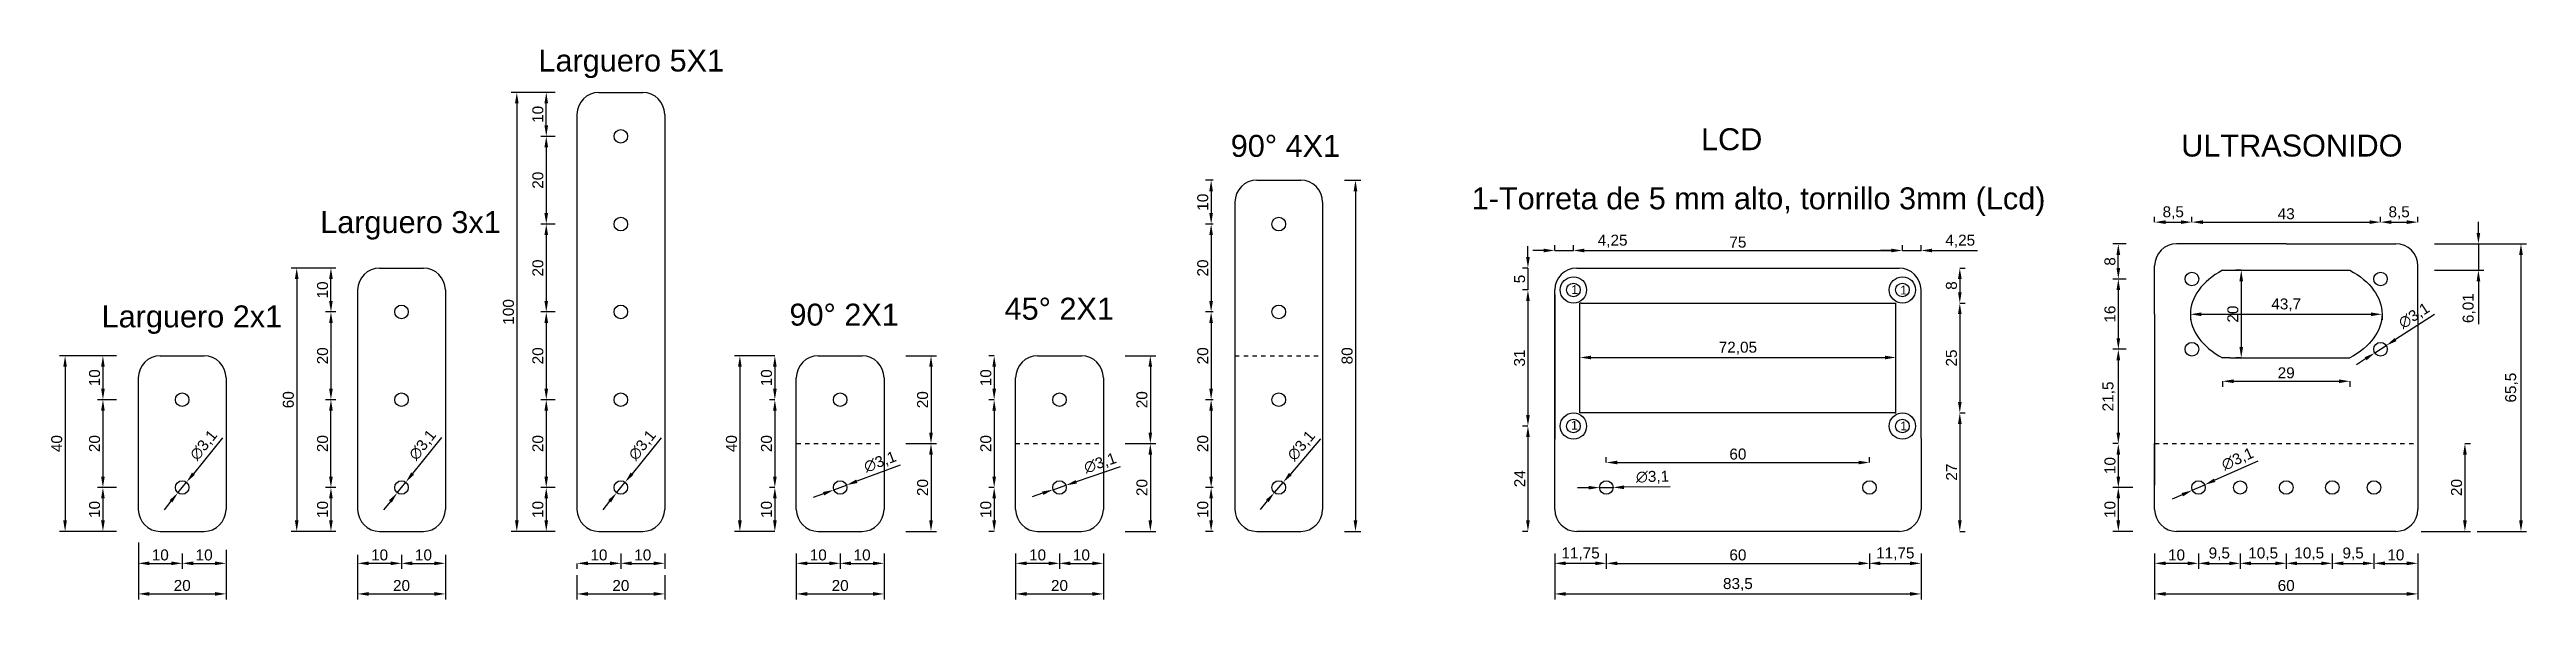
# Model space of a CAD drawing. Header units: millimetres. Extents: x 0 to 38330, y 46759 to 46987.
# Drawn here: x 36982 to 37547, y 46759 to 46885 of the extents above; entities that cross this region are included whole.
import ezdxf

# ---------------------------------------------------------------- set-up
doc = ezdxf.new("R2010")
doc.units = ezdxf.units.MM
doc.linetypes.add('ACAD_ISO02W100', pattern=[15, 12, -3])
doc.linetypes.add('JIS_02_1.0', pattern=[2, 1, -1])
for name, color, linetype in [('Chequeado', 140, 'ACAD_ISO02W100'), ('Cota', 50, 'Continuous'), ('Pliegues', 7, 'JIS_02_1.0')]:
    doc.layers.add(name, color=color, linetype=linetype)
doc.styles.get("Standard").update_dxf_attribs({"font": 'arial.ttf'})
doc.dimstyles.new('ISO-25', dxfattribs={"dimtxt": 2.5, "dimasz": 2.5, "dimexe": 1.25, "dimexo": 15, "dimtad": 1, "dimtxsty": 'Standard', "dimcen": 2.5, "dimclrd": 256, "dimclrt": 256, "dimadec": 0, "dimazin": 0, "dimtfac": 1, "dimtmove": 0, "dimatfit": 3, "dimfxl": 10, "dimfxlon": 1, "dimtfillclr": 256, "dimlwd": -1, "dimarcsym": 0})

msp = doc.modelspace()

# ---------------------------------------------------------------- texts
at = {"layer": 'Chequeado', "attachment_point": 1}
for s, width, heights, insert, char_height in [('Larguero 5X1', 54.76201, [0.721], (37093.525, 46884.503), 5), ('90° 4X1', 35.72931, [2.592], (37251.35, 46865.066), 5), ('LCD', 145.95511, [0], (37358.572, 46866.58), 5), ('ULTRASONIDO', 145.95511, [0], (37468.038, 46865.136), 5), ('1-Torreta de 5 mm alto, tornillo 3mm (Lcd)', 145.95511, [0], (37306.283, 46853.111), 5), ('Larguero 3x1', 64.72694, [10.678], (37043.771, 46847.703), 5), ('1', 5.19856, [0], (37328.988, 46830.84), 2), ('1', 5.19856, [0], (37403.973, 46830.72), 2), ('Larguero 2x1', 48.39553, [7.824], (36993.932, 46826.221), 5), ('90° 2X1', 35.72931, [2.592], (37150.753, 46826.623), 5), ('45° 2X1', 35.72931, [2.592], (37199.793, 46827.972), 5), ('1', 5.19856, [0], (37328.936, 46799.917), 2), ('1', 5.19856, [0], (37403.981, 46799.756), 2)]:
    msp.add_mtext_dynamic_manual_height_columns(s, width=width, gutter_width=12.5, heights=heights, dxfattribs=dict(at, insert=insert, char_height=char_height))

# ---------------------------------------------------------------- blocks, each defined once
blk = doc.blocks.new('*D42')
at = {"layer": 'Cota', "color": 0, "lineweight": -2, "transparency": 16777216}
for p, q in [((36997.31, 46814.74), (36992.99, 46814.74)), ((36997.31, 46804.74), (36992.99, 46804.74))]:
    blk.add_line(p, q, dxfattribs=at)
at = {"layer": 'Cota', "transparency": 16777216}
blk.add_line((36994.24, 46812.24), (36994.24, 46807.24), dxfattribs=at)
for points in [[(36993.82, 46812.24), (36994.65, 46812.24), (36994.24, 46814.74)], [(36993.82, 46807.24), (36994.65, 46807.24), (36994.24, 46804.74)]]:
    blk.add_solid(points, dxfattribs=at)
at = {"layer": 'Defpoints', "color": 0, "transparency": 16777216}
for p in [(37012.31, 46814.74), (36994.24, 46804.74), (37012.31, 46804.74)]:
    blk.add_point(p, dxfattribs=at)
at = {"layer": 'Cota', "transparency": 16777216, "insert": (36992.34, 46809.74), "char_height": 2.5, "attachment_point": 5, "rotation": 90}
blk.add_mtext('10', dxfattribs=at)
blk = doc.blocks.new('*D43')
at = {"layer": 'Cota', "color": 0, "lineweight": -2, "transparency": 16777216}
for p, q in [((36997.31, 46804.74), (36992.99, 46804.74)), ((36997.31, 46784.74), (36992.99, 46784.74))]:
    blk.add_line(p, q, dxfattribs=at)
at = {"layer": 'Cota', "transparency": 16777216}
blk.add_line((36994.24, 46802.24), (36994.24, 46787.24), dxfattribs=at)
for points in [[(36993.82, 46802.24), (36994.65, 46802.24), (36994.24, 46804.74)], [(36993.82, 46787.24), (36994.65, 46787.24), (36994.24, 46784.74)]]:
    blk.add_solid(points, dxfattribs=at)
at = {"layer": 'Defpoints', "color": 0, "transparency": 16777216}
for p in [(37012.31, 46804.74), (36994.24, 46784.74), (37012.31, 46784.74)]:
    blk.add_point(p, dxfattribs=at)
at = {"layer": 'Cota', "transparency": 16777216, "insert": (36992.34, 46794.74), "char_height": 2.5, "attachment_point": 5, "rotation": 90}
blk.add_mtext('20', dxfattribs=at)
blk = doc.blocks.new('*D44')
at = {"layer": 'Cota', "color": 0, "lineweight": -2, "transparency": 16777216}
for p, q in [((36997.31, 46784.74), (36992.99, 46784.74)), ((36997.31, 46774.74), (36992.99, 46774.74))]:
    blk.add_line(p, q, dxfattribs=at)
at = {"layer": 'Cota', "transparency": 16777216}
blk.add_line((36994.24, 46782.24), (36994.24, 46777.24), dxfattribs=at)
for points in [[(36993.82, 46782.24), (36994.65, 46782.24), (36994.24, 46784.74)], [(36993.82, 46777.24), (36994.65, 46777.24), (36994.24, 46774.74)]]:
    blk.add_solid(points, dxfattribs=at)
at = {"layer": 'Defpoints', "color": 0, "transparency": 16777216}
for p in [(37012.31, 46784.74), (36994.24, 46774.74), (37012.31, 46774.74)]:
    blk.add_point(p, dxfattribs=at)
at = {"layer": 'Cota', "transparency": 16777216, "insert": (36992.34, 46779.74), "char_height": 2.5, "attachment_point": 5, "rotation": 90}
blk.add_mtext('10', dxfattribs=at)
blk = doc.blocks.new('*D45')
at = {"layer": 'Cota', "color": 0, "lineweight": -2, "transparency": 16777216}
for p, q in [((37002.31, 46772.24), (37002.31, 46766.22)), ((37012.31, 46769.74), (37012.31, 46766.22))]:
    blk.add_line(p, q, dxfattribs=at)
at = {"layer": 'Cota', "transparency": 16777216}
blk.add_line((37004.81, 46767.47), (37009.81, 46767.47), dxfattribs=at)
for points in [[(37004.81, 46767.89), (37004.81, 46767.05), (37002.31, 46767.47)], [(37009.81, 46767.89), (37009.81, 46767.05), (37012.31, 46767.47)]]:
    blk.add_solid(points, dxfattribs=at)
at = {"layer": 'Defpoints', "color": 0, "transparency": 16777216}
for p in [(37002.31, 46787.24), (37012.31, 46784.74), (37012.31, 46767.47)]:
    blk.add_point(p, dxfattribs=at)
at = {"layer": 'Cota', "transparency": 16777216, "insert": (37007.31, 46769.37), "char_height": 2.5, "attachment_point": 5}
blk.add_mtext('10', dxfattribs=at)
blk = doc.blocks.new('*D46')
at = {"layer": 'Cota', "color": 0, "lineweight": -2, "transparency": 16777216}
for p, q in [((37012.31, 46769.74), (37012.31, 46766.22)), ((37022.31, 46769.74), (37022.31, 46766.22))]:
    blk.add_line(p, q, dxfattribs=at)
at = {"layer": 'Cota', "transparency": 16777216}
blk.add_line((37014.81, 46767.47), (37019.81, 46767.47), dxfattribs=at)
for points in [[(37014.81, 46767.89), (37014.81, 46767.05), (37012.31, 46767.47)], [(37019.81, 46767.89), (37019.81, 46767.05), (37022.31, 46767.47)]]:
    blk.add_solid(points, dxfattribs=at)
at = {"layer": 'Defpoints', "color": 0, "transparency": 16777216}
for p in [(37012.31, 46784.74), (37022.31, 46784.74), (37022.31, 46767.47)]:
    blk.add_point(p, dxfattribs=at)
at = {"layer": 'Cota', "transparency": 16777216, "insert": (37017.31, 46769.37), "char_height": 2.5, "attachment_point": 5}
blk.add_mtext('10', dxfattribs=at)
blk = doc.blocks.new('*D47')
at = {"layer": 'Cota', "color": 0, "lineweight": -2, "transparency": 16777216}
for p, q in [((36995.61, 46814.74), (36984.36, 46814.74)), ((36995.61, 46774.74), (36984.36, 46774.74))]:
    blk.add_line(p, q, dxfattribs=at)
at = {"layer": 'Cota', "transparency": 16777216}
blk.add_line((36985.61, 46812.24), (36985.61, 46777.24), dxfattribs=at)
for points in [[(36985.19, 46812.24), (36986.02, 46812.24), (36985.61, 46814.74)], [(36985.19, 46777.24), (36986.02, 46777.24), (36985.61, 46774.74)]]:
    blk.add_solid(points, dxfattribs=at)
at = {"layer": 'Defpoints', "color": 0, "transparency": 16777216}
for p in [(37012.31, 46814.74), (36985.61, 46774.74), (37012.31, 46774.74)]:
    blk.add_point(p, dxfattribs=at)
at = {"layer": 'Cota', "transparency": 16777216, "insert": (36983.71, 46794.74), "char_height": 2.5, "attachment_point": 5, "rotation": 90}
blk.add_mtext('40', dxfattribs=at)
blk = doc.blocks.new('*D48')
at = {"layer": 'Cota', "color": 0, "lineweight": -2, "transparency": 16777216}
for p, q in [((37002.31, 46770.51), (37002.31, 46759.26)), ((37022.31, 46770.51), (37022.31, 46759.26))]:
    blk.add_line(p, q, dxfattribs=at)
at = {"layer": 'Cota', "transparency": 16777216}
blk.add_line((37004.81, 46760.51), (37019.81, 46760.51), dxfattribs=at)
for points in [[(37004.81, 46760.92), (37004.81, 46760.09), (37002.31, 46760.51)], [(37019.81, 46760.92), (37019.81, 46760.09), (37022.31, 46760.51)]]:
    blk.add_solid(points, dxfattribs=at)
at = {"layer": 'Defpoints', "color": 0, "transparency": 16777216}
for p in [(37002.31, 46787.24), (37022.31, 46787.24), (37022.31, 46760.51)]:
    blk.add_point(p, dxfattribs=at)
at = {"layer": 'Cota', "transparency": 16777216, "insert": (37012.31, 46762.41), "char_height": 2.5, "attachment_point": 5}
blk.add_mtext('20', dxfattribs=at)
blk = doc.blocks.new('*D49')
at = {"layer": 'Cota', "color": 0, "lineweight": -2, "transparency": 16777216}
for p, q in [((37047.31, 46834.74), (37044.97, 46834.74)), ((37047.31, 46824.74), (37044.97, 46824.74))]:
    blk.add_line(p, q, dxfattribs=at)
at = {"layer": 'Cota', "transparency": 16777216}
blk.add_line((37046.22, 46827.24), (37046.22, 46832.24), dxfattribs=at)
for points in [[(37045.8, 46832.24), (37046.63, 46832.24), (37046.22, 46834.74)], [(37045.8, 46827.24), (37046.63, 46827.24), (37046.22, 46824.74)]]:
    blk.add_solid(points, dxfattribs=at)
at = {"layer": 'Defpoints', "color": 0, "transparency": 16777216}
for p in [(37046.22, 46834.74), (37062.31, 46834.74), (37062.31, 46824.74)]:
    blk.add_point(p, dxfattribs=at)
at = {"layer": 'Cota', "transparency": 16777216, "insert": (37044.32, 46829.74), "char_height": 2.5, "attachment_point": 5, "rotation": 90}
blk.add_mtext('10', dxfattribs=at)
blk = doc.blocks.new('*D50')
at = {"layer": 'Cota', "color": 0, "lineweight": -2, "transparency": 16777216}
for p, q in [((37047.31, 46824.74), (37044.97, 46824.74)), ((37047.31, 46804.74), (37044.97, 46804.74))]:
    blk.add_line(p, q, dxfattribs=at)
at = {"layer": 'Cota', "transparency": 16777216}
blk.add_line((37046.22, 46822.24), (37046.22, 46807.24), dxfattribs=at)
for points in [[(37045.8, 46822.24), (37046.63, 46822.24), (37046.22, 46824.74)], [(37045.8, 46807.24), (37046.63, 46807.24), (37046.22, 46804.74)]]:
    blk.add_solid(points, dxfattribs=at)
at = {"layer": 'Defpoints', "color": 0, "transparency": 16777216}
for p in [(37062.31, 46824.74), (37046.22, 46804.74), (37062.31, 46804.74)]:
    blk.add_point(p, dxfattribs=at)
at = {"layer": 'Cota', "transparency": 16777216, "insert": (37044.32, 46814.74), "char_height": 2.5, "attachment_point": 5, "rotation": 90}
blk.add_mtext('20', dxfattribs=at)
blk = doc.blocks.new('*D51')
at = {"layer": 'Cota', "color": 0, "lineweight": -2, "transparency": 16777216}
for p, q in [((37047.31, 46804.74), (37044.97, 46804.74)), ((37047.31, 46784.74), (37044.97, 46784.74))]:
    blk.add_line(p, q, dxfattribs=at)
at = {"layer": 'Cota', "transparency": 16777216}
blk.add_line((37046.22, 46787.24), (37046.22, 46802.24), dxfattribs=at)
for points in [[(37045.8, 46802.24), (37046.63, 46802.24), (37046.22, 46804.74)], [(37045.8, 46787.24), (37046.63, 46787.24), (37046.22, 46784.74)]]:
    blk.add_solid(points, dxfattribs=at)
at = {"layer": 'Defpoints', "color": 0, "transparency": 16777216}
for p in [(37046.22, 46804.74), (37062.31, 46804.74), (37062.31, 46784.74)]:
    blk.add_point(p, dxfattribs=at)
at = {"layer": 'Cota', "transparency": 16777216, "insert": (37044.32, 46794.74), "char_height": 2.5, "attachment_point": 5, "rotation": 90}
blk.add_mtext('20', dxfattribs=at)
blk = doc.blocks.new('*D52')
at = {"layer": 'Cota', "color": 0, "lineweight": -2, "transparency": 16777216}
for p, q in [((37047.31, 46784.74), (37044.97, 46784.74)), ((37047.31, 46774.74), (37044.97, 46774.74))]:
    blk.add_line(p, q, dxfattribs=at)
at = {"layer": 'Cota', "transparency": 16777216}
blk.add_line((37046.22, 46782.24), (37046.22, 46777.24), dxfattribs=at)
for points in [[(37045.8, 46782.24), (37046.63, 46782.24), (37046.22, 46784.74)], [(37045.8, 46777.24), (37046.63, 46777.24), (37046.22, 46774.74)]]:
    blk.add_solid(points, dxfattribs=at)
at = {"layer": 'Defpoints', "color": 0, "transparency": 16777216}
for p in [(37062.31, 46784.74), (37046.22, 46774.74), (37062.31, 46774.74)]:
    blk.add_point(p, dxfattribs=at)
at = {"layer": 'Cota', "transparency": 16777216, "insert": (37044.32, 46779.74), "char_height": 2.5, "attachment_point": 5, "rotation": 90}
blk.add_mtext('10', dxfattribs=at)
blk = doc.blocks.new('*D53')
at = {"layer": 'Cota', "color": 0, "lineweight": -2, "transparency": 16777216}
for p, q in [((37047.31, 46834.74), (37037.17, 46834.74)), ((37047.31, 46774.74), (37037.17, 46774.74))]:
    blk.add_line(p, q, dxfattribs=at)
at = {"layer": 'Cota', "transparency": 16777216}
blk.add_line((37038.42, 46832.24), (37038.42, 46777.24), dxfattribs=at)
for points in [[(37038, 46832.24), (37038.83, 46832.24), (37038.42, 46834.74)], [(37038, 46777.24), (37038.83, 46777.24), (37038.42, 46774.74)]]:
    blk.add_solid(points, dxfattribs=at)
at = {"layer": 'Defpoints', "color": 0, "transparency": 16777216}
for p in [(37062.31, 46834.74), (37038.42, 46774.74), (37062.31, 46774.74)]:
    blk.add_point(p, dxfattribs=at)
at = {"layer": 'Cota', "transparency": 16777216, "insert": (37036.51, 46804.74), "char_height": 2.5, "attachment_point": 5, "rotation": 90}
blk.add_mtext('60', dxfattribs=at)
blk = doc.blocks.new('*D54')
at = {"layer": 'Cota', "color": 0, "lineweight": -2, "transparency": 16777216}
for p, q in [((37052.31, 46769.39), (37052.31, 46766.22)), ((37062.31, 46769.39), (37062.31, 46766.22))]:
    blk.add_line(p, q, dxfattribs=at)
at = {"layer": 'Cota', "transparency": 16777216}
blk.add_line((37059.81, 46767.47), (37054.81, 46767.47), dxfattribs=at)
for points in [[(37054.81, 46767.89), (37054.81, 46767.05), (37052.31, 46767.47)], [(37059.81, 46767.89), (37059.81, 46767.05), (37062.31, 46767.47)]]:
    blk.add_solid(points, dxfattribs=at)
at = {"layer": 'Defpoints', "color": 0, "transparency": 16777216}
for p in [(37052.31, 46784.39), (37062.31, 46784.39), (37052.31, 46767.47)]:
    blk.add_point(p, dxfattribs=at)
at = {"layer": 'Cota', "transparency": 16777216, "insert": (37057.31, 46769.37), "char_height": 2.5, "attachment_point": 5}
blk.add_mtext('10', dxfattribs=at)
blk = doc.blocks.new('*D55')
at = {"layer": 'Cota', "color": 0, "lineweight": -2, "transparency": 16777216}
for p, q in [((37062.31, 46769.39), (37062.31, 46766.22)), ((37072.31, 46769.39), (37072.31, 46766.22))]:
    blk.add_line(p, q, dxfattribs=at)
at = {"layer": 'Cota', "transparency": 16777216}
blk.add_line((37064.81, 46767.47), (37069.81, 46767.47), dxfattribs=at)
for points in [[(37064.81, 46767.89), (37064.81, 46767.05), (37062.31, 46767.47)], [(37069.81, 46767.89), (37069.81, 46767.05), (37072.31, 46767.47)]]:
    blk.add_solid(points, dxfattribs=at)
at = {"layer": 'Defpoints', "color": 0, "transparency": 16777216}
for p in [(37062.31, 46784.39), (37072.31, 46784.39), (37072.31, 46767.47)]:
    blk.add_point(p, dxfattribs=at)
at = {"layer": 'Cota', "transparency": 16777216, "insert": (37067.31, 46769.37), "char_height": 2.5, "attachment_point": 5}
blk.add_mtext('10', dxfattribs=at)
blk = doc.blocks.new('*D56')
at = {"layer": 'Cota', "color": 0, "lineweight": -2, "transparency": 16777216}
for p, q in [((37052.31, 46769.39), (37052.31, 46759.25)), ((37072.31, 46769.39), (37072.31, 46759.25))]:
    blk.add_line(p, q, dxfattribs=at)
at = {"layer": 'Cota', "transparency": 16777216}
blk.add_line((37054.81, 46760.5), (37069.81, 46760.5), dxfattribs=at)
for points in [[(37054.81, 46760.92), (37054.81, 46760.08), (37052.31, 46760.5)], [(37069.81, 46760.92), (37069.81, 46760.08), (37072.31, 46760.5)]]:
    blk.add_solid(points, dxfattribs=at)
at = {"layer": 'Defpoints', "color": 0, "transparency": 16777216}
for p in [(37052.31, 46784.39), (37072.31, 46784.39), (37072.31, 46760.5)]:
    blk.add_point(p, dxfattribs=at)
at = {"layer": 'Cota', "transparency": 16777216, "insert": (37062.31, 46762.4), "char_height": 2.5, "attachment_point": 5}
blk.add_mtext('20', dxfattribs=at)
blk = doc.blocks.new('*D57')
at = {"layer": 'Cota', "color": 0, "lineweight": -2, "transparency": 16777216}
for p, q in [((37097.31, 46874.74), (37094.06, 46874.74)), ((37097.31, 46864.74), (37094.06, 46864.74))]:
    blk.add_line(p, q, dxfattribs=at)
at = {"layer": 'Cota', "transparency": 16777216}
blk.add_line((37095.31, 46867.24), (37095.31, 46872.24), dxfattribs=at)
for points in [[(37094.89, 46872.24), (37095.72, 46872.24), (37095.31, 46874.74)], [(37094.89, 46867.24), (37095.72, 46867.24), (37095.31, 46864.74)]]:
    blk.add_solid(points, dxfattribs=at)
at = {"layer": 'Defpoints', "color": 0, "transparency": 16777216}
for p in [(37095.31, 46874.74), (37112.31, 46874.74), (37112.31, 46864.74)]:
    blk.add_point(p, dxfattribs=at)
at = {"layer": 'Cota', "transparency": 16777216, "insert": (37093.4, 46869.74), "char_height": 2.5, "attachment_point": 5, "rotation": 90}
blk.add_mtext('10', dxfattribs=at)
blk = doc.blocks.new('*D58')
at = {"layer": 'Cota', "color": 0, "lineweight": -2, "transparency": 16777216}
for p, q in [((37097.31, 46864.74), (37094.06, 46864.74)), ((37097.31, 46844.74), (37094.06, 46844.74))]:
    blk.add_line(p, q, dxfattribs=at)
at = {"layer": 'Cota', "transparency": 16777216}
blk.add_line((37095.31, 46862.24), (37095.31, 46847.24), dxfattribs=at)
for points in [[(37094.89, 46862.24), (37095.72, 46862.24), (37095.31, 46864.74)], [(37094.89, 46847.24), (37095.72, 46847.24), (37095.31, 46844.74)]]:
    blk.add_solid(points, dxfattribs=at)
at = {"layer": 'Defpoints', "color": 0, "transparency": 16777216}
for p in [(37112.31, 46864.74), (37095.31, 46844.74), (37112.31, 46844.74)]:
    blk.add_point(p, dxfattribs=at)
at = {"layer": 'Cota', "transparency": 16777216, "insert": (37093.4, 46854.74), "char_height": 2.5, "attachment_point": 5, "rotation": 90}
blk.add_mtext('20', dxfattribs=at)
blk = doc.blocks.new('*D59')
at = {"layer": 'Cota', "color": 0, "lineweight": -2, "transparency": 16777216}
for p, q in [((37097.31, 46844.74), (37094.06, 46844.74)), ((37097.31, 46824.74), (37094.06, 46824.74))]:
    blk.add_line(p, q, dxfattribs=at)
at = {"layer": 'Cota', "transparency": 16777216}
blk.add_line((37095.31, 46842.24), (37095.31, 46827.24), dxfattribs=at)
for points in [[(37094.89, 46842.24), (37095.72, 46842.24), (37095.31, 46844.74)], [(37094.89, 46827.24), (37095.72, 46827.24), (37095.31, 46824.74)]]:
    blk.add_solid(points, dxfattribs=at)
at = {"layer": 'Defpoints', "color": 0, "transparency": 16777216}
for p in [(37112.31, 46844.74), (37095.31, 46824.74), (37112.31, 46824.74)]:
    blk.add_point(p, dxfattribs=at)
at = {"layer": 'Cota', "transparency": 16777216, "insert": (37093.4, 46834.74), "char_height": 2.5, "attachment_point": 5, "rotation": 90}
blk.add_mtext('20', dxfattribs=at)
blk = doc.blocks.new('*D60')
at = {"layer": 'Cota', "color": 0, "lineweight": -2, "transparency": 16777216}
for p, q in [((37097.31, 46824.74), (37094.06, 46824.74)), ((37097.31, 46804.74), (37094.06, 46804.74))]:
    blk.add_line(p, q, dxfattribs=at)
at = {"layer": 'Cota', "transparency": 16777216}
blk.add_line((37095.31, 46822.24), (37095.31, 46807.24), dxfattribs=at)
for points in [[(37094.89, 46822.24), (37095.72, 46822.24), (37095.31, 46824.74)], [(37094.89, 46807.24), (37095.72, 46807.24), (37095.31, 46804.74)]]:
    blk.add_solid(points, dxfattribs=at)
at = {"layer": 'Defpoints', "color": 0, "transparency": 16777216}
for p in [(37112.31, 46824.74), (37095.31, 46804.74), (37112.31, 46804.74)]:
    blk.add_point(p, dxfattribs=at)
at = {"layer": 'Cota', "transparency": 16777216, "insert": (37093.4, 46814.74), "char_height": 2.5, "attachment_point": 5, "rotation": 90}
blk.add_mtext('20', dxfattribs=at)
blk = doc.blocks.new('*D61')
at = {"layer": 'Cota', "color": 0, "lineweight": -2, "transparency": 16777216}
for p, q in [((37097.31, 46804.74), (37094.06, 46804.74)), ((37097.31, 46784.74), (37094.06, 46784.74))]:
    blk.add_line(p, q, dxfattribs=at)
at = {"layer": 'Cota', "transparency": 16777216}
blk.add_line((37095.31, 46802.24), (37095.31, 46787.24), dxfattribs=at)
for points in [[(37094.89, 46802.24), (37095.72, 46802.24), (37095.31, 46804.74)], [(37094.89, 46787.24), (37095.72, 46787.24), (37095.31, 46784.74)]]:
    blk.add_solid(points, dxfattribs=at)
at = {"layer": 'Defpoints', "color": 0, "transparency": 16777216}
for p in [(37112.31, 46804.74), (37095.31, 46784.74), (37112.31, 46784.74)]:
    blk.add_point(p, dxfattribs=at)
at = {"layer": 'Cota', "transparency": 16777216, "insert": (37093.4, 46794.74), "char_height": 2.5, "attachment_point": 5, "rotation": 90}
blk.add_mtext('20', dxfattribs=at)
blk = doc.blocks.new('*D62')
at = {"layer": 'Cota', "color": 0, "lineweight": -2, "transparency": 16777216}
for p, q in [((37097.31, 46784.74), (37094.06, 46784.74)), ((37097.31, 46774.74), (37094.06, 46774.74))]:
    blk.add_line(p, q, dxfattribs=at)
at = {"layer": 'Cota', "transparency": 16777216}
blk.add_line((37095.31, 46782.24), (37095.31, 46777.24), dxfattribs=at)
for points in [[(37094.89, 46782.24), (37095.72, 46782.24), (37095.31, 46784.74)], [(37094.89, 46777.24), (37095.72, 46777.24), (37095.31, 46774.74)]]:
    blk.add_solid(points, dxfattribs=at)
at = {"layer": 'Defpoints', "color": 0, "transparency": 16777216}
for p in [(37112.31, 46784.74), (37095.31, 46774.74), (37112.31, 46774.74)]:
    blk.add_point(p, dxfattribs=at)
at = {"layer": 'Cota', "transparency": 16777216, "insert": (37093.4, 46779.74), "char_height": 2.5, "attachment_point": 5, "rotation": 90}
blk.add_mtext('10', dxfattribs=at)
blk = doc.blocks.new('*D63')
at = {"layer": 'Cota', "color": 0, "lineweight": -2, "transparency": 16777216}
for p, q in [((37097.31, 46874.74), (37087.34, 46874.74)), ((37097.31, 46774.74), (37087.34, 46774.74))]:
    blk.add_line(p, q, dxfattribs=at)
at = {"layer": 'Cota', "transparency": 16777216}
blk.add_line((37088.59, 46872.24), (37088.59, 46777.24), dxfattribs=at)
for points in [[(37088.18, 46872.24), (37089.01, 46872.24), (37088.59, 46874.74)], [(37088.18, 46777.24), (37089.01, 46777.24), (37088.59, 46774.74)]]:
    blk.add_solid(points, dxfattribs=at)
at = {"layer": 'Defpoints', "color": 0, "transparency": 16777216}
for p in [(37112.31, 46874.74), (37088.59, 46774.74), (37112.31, 46774.74)]:
    blk.add_point(p, dxfattribs=at)
at = {"layer": 'Cota', "transparency": 16777216, "insert": (37086.69, 46824.74), "char_height": 2.5, "attachment_point": 5, "rotation": 90}
blk.add_mtext('100', dxfattribs=at)
blk = doc.blocks.new('*D64')
at = {"layer": 'Cota', "color": 0, "lineweight": -2, "transparency": 16777216}
for p, q in [((37147.42, 46814.74), (37146.17, 46814.74)), ((37147.42, 46804.74), (37146.17, 46804.74))]:
    blk.add_line(p, q, dxfattribs=at)
at = {"layer": 'Cota', "transparency": 16777216}
blk.add_line((37147.42, 46812.24), (37147.42, 46807.24), dxfattribs=at)
for points in [[(37147.01, 46812.24), (37147.84, 46812.24), (37147.42, 46814.74)], [(37147.01, 46807.24), (37147.84, 46807.24), (37147.42, 46804.74)]]:
    blk.add_solid(points, dxfattribs=at)
at = {"layer": 'Defpoints', "color": 0, "transparency": 16777216}
for p in [(37162.31, 46814.74), (37147.42, 46804.74), (37162.31, 46804.74)]:
    blk.add_point(p, dxfattribs=at)
at = {"layer": 'Cota', "transparency": 16777216, "insert": (37145.52, 46809.74), "char_height": 2.5, "attachment_point": 5, "rotation": 90}
blk.add_mtext('10', dxfattribs=at)
blk = doc.blocks.new('*D65')
at = {"layer": 'Cota', "color": 0, "lineweight": -2, "transparency": 16777216}
for p, q in [((37147.42, 46804.74), (37146.17, 46804.74)), ((37147.42, 46784.74), (37146.17, 46784.74))]:
    blk.add_line(p, q, dxfattribs=at)
at = {"layer": 'Cota', "transparency": 16777216}
blk.add_line((37147.42, 46802.24), (37147.42, 46787.24), dxfattribs=at)
for points in [[(37147.01, 46802.24), (37147.84, 46802.24), (37147.42, 46804.74)], [(37147.01, 46787.24), (37147.84, 46787.24), (37147.42, 46784.74)]]:
    blk.add_solid(points, dxfattribs=at)
at = {"layer": 'Defpoints', "color": 0, "transparency": 16777216}
for p in [(37162.31, 46804.74), (37147.42, 46784.74), (37162.31, 46784.74)]:
    blk.add_point(p, dxfattribs=at)
at = {"layer": 'Cota', "transparency": 16777216, "insert": (37145.52, 46794.74), "char_height": 2.5, "attachment_point": 5, "rotation": 90}
blk.add_mtext('20', dxfattribs=at)
blk = doc.blocks.new('*D66')
at = {"layer": 'Cota', "color": 0, "lineweight": -2, "transparency": 16777216}
for p, q in [((37147.42, 46784.74), (37146.17, 46784.74)), ((37147.42, 46774.74), (37146.17, 46774.74))]:
    blk.add_line(p, q, dxfattribs=at)
at = {"layer": 'Cota', "transparency": 16777216}
blk.add_line((37147.42, 46782.24), (37147.42, 46777.24), dxfattribs=at)
for points in [[(37147.01, 46782.24), (37147.84, 46782.24), (37147.42, 46784.74)], [(37147.01, 46777.24), (37147.84, 46777.24), (37147.42, 46774.74)]]:
    blk.add_solid(points, dxfattribs=at)
at = {"layer": 'Defpoints', "color": 0, "transparency": 16777216}
for p in [(37162.31, 46784.74), (37147.42, 46774.74), (37162.31, 46774.74)]:
    blk.add_point(p, dxfattribs=at)
at = {"layer": 'Cota', "transparency": 16777216, "insert": (37145.52, 46779.74), "char_height": 2.5, "attachment_point": 5, "rotation": 90}
blk.add_mtext('10', dxfattribs=at)
blk = doc.blocks.new('*D67')
at = {"layer": 'Cota', "color": 0, "lineweight": -2, "transparency": 16777216}
for p, q in [((37147.31, 46814.74), (37138.19, 46814.74)), ((37147.31, 46774.74), (37138.19, 46774.74))]:
    blk.add_line(p, q, dxfattribs=at)
at = {"layer": 'Cota', "transparency": 16777216}
blk.add_line((37139.44, 46812.24), (37139.44, 46777.24), dxfattribs=at)
for points in [[(37139.02, 46812.24), (37139.86, 46812.24), (37139.44, 46814.74)], [(37139.02, 46777.24), (37139.86, 46777.24), (37139.44, 46774.74)]]:
    blk.add_solid(points, dxfattribs=at)
at = {"layer": 'Defpoints', "color": 0, "transparency": 16777216}
for p in [(37162.31, 46814.74), (37139.44, 46774.74), (37162.31, 46774.74)]:
    blk.add_point(p, dxfattribs=at)
at = {"layer": 'Cota', "transparency": 16777216, "insert": (37137.54, 46794.74), "char_height": 2.5, "attachment_point": 5, "rotation": 90}
blk.add_mtext('40', dxfattribs=at)
blk = doc.blocks.new('*D68')
at = {"layer": 'Cota', "color": 0, "lineweight": -2, "transparency": 16777216}
for p, q in [((37102.31, 46767.47), (37102.31, 46766.22)), ((37112.31, 46769.74), (37112.31, 46766.22))]:
    blk.add_line(p, q, dxfattribs=at)
at = {"layer": 'Cota', "transparency": 16777216}
blk.add_line((37104.81, 46767.47), (37109.81, 46767.47), dxfattribs=at)
for points in [[(37104.81, 46767.89), (37104.81, 46767.05), (37102.31, 46767.47)], [(37109.81, 46767.89), (37109.81, 46767.05), (37112.31, 46767.47)]]:
    blk.add_solid(points, dxfattribs=at)
at = {"layer": 'Defpoints', "color": 0, "transparency": 16777216}
for p in [(37112.31, 46784.74), (37102.31, 46779.74), (37112.31, 46767.47)]:
    blk.add_point(p, dxfattribs=at)
at = {"layer": 'Cota', "transparency": 16777216, "insert": (37107.31, 46769.37), "char_height": 2.5, "attachment_point": 5}
blk.add_mtext('10', dxfattribs=at)
blk = doc.blocks.new('*D69')
at = {"layer": 'Cota', "color": 0, "lineweight": -2, "transparency": 16777216}
for p, q in [((37112.31, 46769.74), (37112.31, 46766.22)), ((37122.31, 46769.74), (37122.31, 46766.22))]:
    blk.add_line(p, q, dxfattribs=at)
at = {"layer": 'Cota', "transparency": 16777216}
blk.add_line((37114.81, 46767.47), (37119.81, 46767.47), dxfattribs=at)
for points in [[(37114.81, 46767.89), (37114.81, 46767.05), (37112.31, 46767.47)], [(37119.81, 46767.89), (37119.81, 46767.05), (37122.31, 46767.47)]]:
    blk.add_solid(points, dxfattribs=at)
at = {"layer": 'Defpoints', "color": 0, "transparency": 16777216}
for p in [(37112.31, 46784.74), (37122.31, 46784.74), (37122.31, 46767.47)]:
    blk.add_point(p, dxfattribs=at)
at = {"layer": 'Cota', "transparency": 16777216, "insert": (37117.31, 46769.37), "char_height": 2.5, "attachment_point": 5}
blk.add_mtext('10', dxfattribs=at)
blk = doc.blocks.new('*D70')
at = {"layer": 'Cota', "color": 0, "lineweight": -2, "transparency": 16777216}
for p, q in [((37102.31, 46764.74), (37102.31, 46759.25)), ((37122.31, 46764.74), (37122.31, 46759.25))]:
    blk.add_line(p, q, dxfattribs=at)
at = {"layer": 'Cota', "transparency": 16777216}
blk.add_line((37104.81, 46760.5), (37119.81, 46760.5), dxfattribs=at)
for points in [[(37104.81, 46760.92), (37104.81, 46760.08), (37102.31, 46760.5)], [(37119.81, 46760.92), (37119.81, 46760.08), (37122.31, 46760.5)]]:
    blk.add_solid(points, dxfattribs=at)
at = {"layer": 'Defpoints', "color": 0, "transparency": 16777216}
for p in [(37102.31, 46779.74), (37122.31, 46779.74), (37122.31, 46760.5)]:
    blk.add_point(p, dxfattribs=at)
at = {"layer": 'Cota', "transparency": 16777216, "insert": (37112.31, 46762.4), "char_height": 2.5, "attachment_point": 5}
blk.add_mtext('20', dxfattribs=at)
blk = doc.blocks.new('*D71')
at = {"layer": 'Cota', "color": 0, "lineweight": -2, "transparency": 16777216}
for p, q in [((37177.31, 46814.74), (37184.27, 46814.74)), ((37177.31, 46794.74), (37184.27, 46794.74))]:
    blk.add_line(p, q, dxfattribs=at)
at = {"layer": 'Cota', "transparency": 16777216}
blk.add_line((37183.02, 46812.24), (37183.02, 46797.24), dxfattribs=at)
for points in [[(37182.6, 46812.24), (37183.43, 46812.24), (37183.02, 46814.74)], [(37182.6, 46797.24), (37183.43, 46797.24), (37183.02, 46794.74)]]:
    blk.add_solid(points, dxfattribs=at)
at = {"layer": 'Defpoints', "color": 0, "transparency": 16777216}
for p in [(37162.31, 46814.74), (37162.31, 46794.74), (37183.02, 46794.74)]:
    blk.add_point(p, dxfattribs=at)
at = {"layer": 'Cota', "transparency": 16777216, "insert": (37181.11, 46804.74), "char_height": 2.5, "attachment_point": 5, "rotation": 90}
blk.add_mtext('20', dxfattribs=at)
blk = doc.blocks.new('*D72')
at = {"layer": 'Cota', "color": 0, "lineweight": -2, "transparency": 16777216}
for p, q in [((37177.31, 46794.74), (37184.27, 46794.74)), ((37177.31, 46774.74), (37184.27, 46774.74))]:
    blk.add_line(p, q, dxfattribs=at)
at = {"layer": 'Cota', "transparency": 16777216}
blk.add_line((37183.02, 46792.24), (37183.02, 46777.24), dxfattribs=at)
for points in [[(37182.6, 46792.24), (37183.43, 46792.24), (37183.02, 46794.74)], [(37182.6, 46777.24), (37183.43, 46777.24), (37183.02, 46774.74)]]:
    blk.add_solid(points, dxfattribs=at)
at = {"layer": 'Defpoints', "color": 0, "transparency": 16777216}
for p in [(37162.31, 46794.74), (37162.31, 46774.74), (37183.02, 46774.74)]:
    blk.add_point(p, dxfattribs=at)
at = {"layer": 'Cota', "transparency": 16777216, "insert": (37181.11, 46784.74), "char_height": 2.5, "attachment_point": 5, "rotation": 90}
blk.add_mtext('20', dxfattribs=at)
blk = doc.blocks.new('*D73')
at = {"layer": 'Cota', "color": 0, "lineweight": -2, "transparency": 16777216}
for p, q in [((37152.31, 46769.74), (37152.31, 46766.22)), ((37162.31, 46769.74), (37162.31, 46766.22))]:
    blk.add_line(p, q, dxfattribs=at)
at = {"layer": 'Cota', "transparency": 16777216}
blk.add_line((37159.81, 46767.47), (37154.81, 46767.47), dxfattribs=at)
for points in [[(37154.81, 46767.89), (37154.81, 46767.05), (37152.31, 46767.47)], [(37159.81, 46767.89), (37159.81, 46767.05), (37162.31, 46767.47)]]:
    blk.add_solid(points, dxfattribs=at)
at = {"layer": 'Defpoints', "color": 0, "transparency": 16777216}
for p in [(37152.31, 46784.74), (37162.31, 46784.74), (37152.31, 46767.47)]:
    blk.add_point(p, dxfattribs=at)
at = {"layer": 'Cota', "transparency": 16777216, "insert": (37157.31, 46769.37), "char_height": 2.5, "attachment_point": 5}
blk.add_mtext('10', dxfattribs=at)
blk = doc.blocks.new('*D74')
at = {"layer": 'Cota', "color": 0, "lineweight": -2, "transparency": 16777216}
for p, q in [((37162.31, 46769.74), (37162.31, 46766.22)), ((37172.31, 46769.74), (37172.31, 46766.22))]:
    blk.add_line(p, q, dxfattribs=at)
at = {"layer": 'Cota', "transparency": 16777216}
blk.add_line((37164.81, 46767.47), (37169.81, 46767.47), dxfattribs=at)
for points in [[(37164.81, 46767.89), (37164.81, 46767.05), (37162.31, 46767.47)], [(37169.81, 46767.89), (37169.81, 46767.05), (37172.31, 46767.47)]]:
    blk.add_solid(points, dxfattribs=at)
at = {"layer": 'Defpoints', "color": 0, "transparency": 16777216}
for p in [(37162.31, 46784.74), (37172.31, 46784.74), (37172.31, 46767.47)]:
    blk.add_point(p, dxfattribs=at)
at = {"layer": 'Cota', "transparency": 16777216, "insert": (37167.31, 46769.37), "char_height": 2.5, "attachment_point": 5}
blk.add_mtext('10', dxfattribs=at)
blk = doc.blocks.new('*D75')
at = {"layer": 'Cota', "color": 0, "lineweight": -2, "transparency": 16777216}
for p, q in [((37152.31, 46769.74), (37152.31, 46759.25)), ((37172.31, 46769.74), (37172.31, 46759.25))]:
    blk.add_line(p, q, dxfattribs=at)
at = {"layer": 'Cota', "transparency": 16777216}
blk.add_line((37154.81, 46760.5), (37169.81, 46760.5), dxfattribs=at)
for points in [[(37154.81, 46760.92), (37154.81, 46760.08), (37152.31, 46760.5)], [(37169.81, 46760.92), (37169.81, 46760.08), (37172.31, 46760.5)]]:
    blk.add_solid(points, dxfattribs=at)
at = {"layer": 'Defpoints', "color": 0, "transparency": 16777216}
for p in [(37152.31, 46784.74), (37172.31, 46784.74), (37172.31, 46760.5)]:
    blk.add_point(p, dxfattribs=at)
at = {"layer": 'Cota', "transparency": 16777216, "insert": (37162.31, 46762.4), "char_height": 2.5, "attachment_point": 5}
blk.add_mtext('20', dxfattribs=at)
blk = doc.blocks.new('*D77')
at = {"layer": 'Cota', "color": 0, "lineweight": -2, "transparency": 16777216}
for p, q in [((37197.42, 46814.74), (37196.17, 46814.74)), ((37197.42, 46804.74), (37196.17, 46804.74))]:
    blk.add_line(p, q, dxfattribs=at)
at = {"layer": 'Cota', "transparency": 16777216}
blk.add_line((37197.42, 46812.24), (37197.42, 46807.24), dxfattribs=at)
for points in [[(37197.01, 46812.24), (37197.84, 46812.24), (37197.42, 46814.74)], [(37197.01, 46807.24), (37197.84, 46807.24), (37197.42, 46804.74)]]:
    blk.add_solid(points, dxfattribs=at)
at = {"layer": 'Defpoints', "color": 0, "transparency": 16777216}
for p in [(37212.31, 46814.74), (37197.42, 46804.74), (37212.31, 46804.74)]:
    blk.add_point(p, dxfattribs=at)
at = {"layer": 'Cota', "transparency": 16777216, "insert": (37195.52, 46809.74), "char_height": 2.5, "attachment_point": 5, "rotation": 90}
blk.add_mtext('10', dxfattribs=at)
blk = doc.blocks.new('*D78')
at = {"layer": 'Cota', "color": 0, "lineweight": -2, "transparency": 16777216}
for p, q in [((37197.42, 46804.74), (37196.17, 46804.74)), ((37197.42, 46784.74), (37196.17, 46784.74))]:
    blk.add_line(p, q, dxfattribs=at)
at = {"layer": 'Cota', "transparency": 16777216}
blk.add_line((37197.42, 46802.24), (37197.42, 46787.24), dxfattribs=at)
for points in [[(37197.01, 46802.24), (37197.84, 46802.24), (37197.42, 46804.74)], [(37197.01, 46787.24), (37197.84, 46787.24), (37197.42, 46784.74)]]:
    blk.add_solid(points, dxfattribs=at)
at = {"layer": 'Defpoints', "color": 0, "transparency": 16777216}
for p in [(37212.31, 46804.74), (37197.42, 46784.74), (37212.31, 46784.74)]:
    blk.add_point(p, dxfattribs=at)
at = {"layer": 'Cota', "transparency": 16777216, "insert": (37195.52, 46794.74), "char_height": 2.5, "attachment_point": 5, "rotation": 90}
blk.add_mtext('20', dxfattribs=at)
blk = doc.blocks.new('*D79')
at = {"layer": 'Cota', "color": 0, "lineweight": -2, "transparency": 16777216}
for p, q in [((37197.42, 46784.74), (37196.17, 46784.74)), ((37197.42, 46774.74), (37196.17, 46774.74))]:
    blk.add_line(p, q, dxfattribs=at)
at = {"layer": 'Cota', "transparency": 16777216}
blk.add_line((37197.42, 46782.24), (37197.42, 46777.24), dxfattribs=at)
for points in [[(37197.01, 46782.24), (37197.84, 46782.24), (37197.42, 46784.74)], [(37197.01, 46777.24), (37197.84, 46777.24), (37197.42, 46774.74)]]:
    blk.add_solid(points, dxfattribs=at)
at = {"layer": 'Defpoints', "color": 0, "transparency": 16777216}
for p in [(37212.31, 46784.74), (37197.42, 46774.74), (37212.31, 46774.74)]:
    blk.add_point(p, dxfattribs=at)
at = {"layer": 'Cota', "transparency": 16777216, "insert": (37195.52, 46779.74), "char_height": 2.5, "attachment_point": 5, "rotation": 90}
blk.add_mtext('10', dxfattribs=at)
blk = doc.blocks.new('*D80')
at = {"layer": 'Cota', "color": 0, "lineweight": -2, "transparency": 16777216}
for p, q in [((37227.31, 46814.74), (37234.27, 46814.74)), ((37227.31, 46794.74), (37234.27, 46794.74))]:
    blk.add_line(p, q, dxfattribs=at)
at = {"layer": 'Cota', "transparency": 16777216}
blk.add_line((37233.02, 46812.24), (37233.02, 46797.24), dxfattribs=at)
for points in [[(37232.6, 46812.24), (37233.43, 46812.24), (37233.02, 46814.74)], [(37232.6, 46797.24), (37233.43, 46797.24), (37233.02, 46794.74)]]:
    blk.add_solid(points, dxfattribs=at)
at = {"layer": 'Defpoints', "color": 0, "transparency": 16777216}
for p in [(37212.31, 46814.74), (37212.31, 46794.74), (37233.02, 46794.74)]:
    blk.add_point(p, dxfattribs=at)
at = {"layer": 'Cota', "transparency": 16777216, "insert": (37231.11, 46804.74), "char_height": 2.5, "attachment_point": 5, "rotation": 90}
blk.add_mtext('20', dxfattribs=at)
blk = doc.blocks.new('*D81')
at = {"layer": 'Cota', "color": 0, "lineweight": -2, "transparency": 16777216}
for p, q in [((37227.31, 46794.74), (37234.27, 46794.74)), ((37227.31, 46774.74), (37234.27, 46774.74))]:
    blk.add_line(p, q, dxfattribs=at)
at = {"layer": 'Cota', "transparency": 16777216}
blk.add_line((37233.02, 46792.24), (37233.02, 46777.24), dxfattribs=at)
for points in [[(37232.6, 46792.24), (37233.43, 46792.24), (37233.02, 46794.74)], [(37232.6, 46777.24), (37233.43, 46777.24), (37233.02, 46774.74)]]:
    blk.add_solid(points, dxfattribs=at)
at = {"layer": 'Defpoints', "color": 0, "transparency": 16777216}
for p in [(37212.31, 46794.74), (37212.31, 46774.74), (37233.02, 46774.74)]:
    blk.add_point(p, dxfattribs=at)
at = {"layer": 'Cota', "transparency": 16777216, "insert": (37231.11, 46784.74), "char_height": 2.5, "attachment_point": 5, "rotation": 90}
blk.add_mtext('20', dxfattribs=at)
blk = doc.blocks.new('*D82')
at = {"layer": 'Cota', "color": 0, "lineweight": -2, "transparency": 16777216}
for p, q in [((37202.31, 46769.74), (37202.31, 46766.22)), ((37212.31, 46769.74), (37212.31, 46766.22))]:
    blk.add_line(p, q, dxfattribs=at)
at = {"layer": 'Cota', "transparency": 16777216}
blk.add_line((37209.81, 46767.47), (37204.81, 46767.47), dxfattribs=at)
for points in [[(37204.81, 46767.89), (37204.81, 46767.05), (37202.31, 46767.47)], [(37209.81, 46767.89), (37209.81, 46767.05), (37212.31, 46767.47)]]:
    blk.add_solid(points, dxfattribs=at)
at = {"layer": 'Defpoints', "color": 0, "transparency": 16777216}
for p in [(37202.31, 46784.74), (37212.31, 46784.74), (37202.31, 46767.47)]:
    blk.add_point(p, dxfattribs=at)
at = {"layer": 'Cota', "transparency": 16777216, "insert": (37207.31, 46769.37), "char_height": 2.5, "attachment_point": 5}
blk.add_mtext('10', dxfattribs=at)
blk = doc.blocks.new('*D83')
at = {"layer": 'Cota', "color": 0, "lineweight": -2, "transparency": 16777216}
for p, q in [((37212.31, 46769.74), (37212.31, 46766.22)), ((37222.31, 46769.74), (37222.31, 46766.22))]:
    blk.add_line(p, q, dxfattribs=at)
at = {"layer": 'Cota', "transparency": 16777216}
blk.add_line((37214.81, 46767.47), (37219.81, 46767.47), dxfattribs=at)
for points in [[(37214.81, 46767.89), (37214.81, 46767.05), (37212.31, 46767.47)], [(37219.81, 46767.89), (37219.81, 46767.05), (37222.31, 46767.47)]]:
    blk.add_solid(points, dxfattribs=at)
at = {"layer": 'Defpoints', "color": 0, "transparency": 16777216}
for p in [(37212.31, 46784.74), (37222.31, 46784.74), (37222.31, 46767.47)]:
    blk.add_point(p, dxfattribs=at)
at = {"layer": 'Cota', "transparency": 16777216, "insert": (37217.31, 46769.37), "char_height": 2.5, "attachment_point": 5}
blk.add_mtext('10', dxfattribs=at)
blk = doc.blocks.new('*D76')
at = {"layer": 'Cota', "color": 0, "lineweight": -2, "transparency": 16777216}
for p, q in [((37202.31, 46769.74), (37202.31, 46759.25)), ((37222.31, 46769.74), (37222.31, 46759.25))]:
    blk.add_line(p, q, dxfattribs=at)
at = {"layer": 'Cota', "transparency": 16777216}
blk.add_line((37204.81, 46760.5), (37219.81, 46760.5), dxfattribs=at)
for points in [[(37204.81, 46760.92), (37204.81, 46760.08), (37202.31, 46760.5)], [(37219.81, 46760.92), (37219.81, 46760.08), (37222.31, 46760.5)]]:
    blk.add_solid(points, dxfattribs=at)
at = {"layer": 'Defpoints', "color": 0, "transparency": 16777216}
for p in [(37202.31, 46784.74), (37222.31, 46784.74), (37222.31, 46760.5)]:
    blk.add_point(p, dxfattribs=at)
at = {"layer": 'Cota', "transparency": 16777216, "insert": (37212.31, 46762.4), "char_height": 2.5, "attachment_point": 5}
blk.add_mtext('20', dxfattribs=at)
blk = doc.blocks.new('*D84')
at = {"layer": 'Cota', "color": 0, "lineweight": -2, "transparency": 16777216}
for p, q in [((37247.31, 46854.74), (37245.63, 46854.74)), ((37247.31, 46844.74), (37245.63, 46844.74))]:
    blk.add_line(p, q, dxfattribs=at)
at = {"layer": 'Cota', "transparency": 16777216}
blk.add_line((37246.88, 46852.24), (37246.88, 46847.24), dxfattribs=at)
for points in [[(37246.46, 46852.24), (37247.29, 46852.24), (37246.88, 46854.74)], [(37246.46, 46847.24), (37247.29, 46847.24), (37246.88, 46844.74)]]:
    blk.add_solid(points, dxfattribs=at)
at = {"layer": 'Defpoints', "color": 0, "transparency": 16777216}
for p in [(37262.31, 46854.74), (37246.88, 46844.74), (37262.31, 46844.74)]:
    blk.add_point(p, dxfattribs=at)
at = {"layer": 'Cota', "transparency": 16777216, "insert": (37244.98, 46849.74), "char_height": 2.5, "attachment_point": 5, "rotation": 90}
blk.add_mtext('10', dxfattribs=at)
blk = doc.blocks.new('*D85')
at = {"layer": 'Cota', "color": 0, "lineweight": -2, "transparency": 16777216}
for p, q in [((37247.31, 46844.74), (37245.63, 46844.74)), ((37247.31, 46824.74), (37245.63, 46824.74))]:
    blk.add_line(p, q, dxfattribs=at)
at = {"layer": 'Cota', "transparency": 16777216}
blk.add_line((37246.88, 46842.24), (37246.88, 46827.24), dxfattribs=at)
for points in [[(37246.46, 46842.24), (37247.29, 46842.24), (37246.88, 46844.74)], [(37246.46, 46827.24), (37247.29, 46827.24), (37246.88, 46824.74)]]:
    blk.add_solid(points, dxfattribs=at)
at = {"layer": 'Defpoints', "color": 0, "transparency": 16777216}
for p in [(37262.31, 46844.74), (37246.88, 46824.74), (37262.31, 46824.74)]:
    blk.add_point(p, dxfattribs=at)
at = {"layer": 'Cota', "transparency": 16777216, "insert": (37244.98, 46834.74), "char_height": 2.5, "attachment_point": 5, "rotation": 90}
blk.add_mtext('20', dxfattribs=at)
blk = doc.blocks.new('*D86')
at = {"layer": 'Cota', "color": 0, "lineweight": -2, "transparency": 16777216}
for p, q in [((37247.31, 46824.74), (37245.63, 46824.74)), ((37247.31, 46804.74), (37245.63, 46804.74))]:
    blk.add_line(p, q, dxfattribs=at)
at = {"layer": 'Cota', "transparency": 16777216}
blk.add_line((37246.88, 46822.24), (37246.88, 46807.24), dxfattribs=at)
for points in [[(37246.46, 46822.24), (37247.29, 46822.24), (37246.88, 46824.74)], [(37246.46, 46807.24), (37247.29, 46807.24), (37246.88, 46804.74)]]:
    blk.add_solid(points, dxfattribs=at)
at = {"layer": 'Defpoints', "color": 0, "transparency": 16777216}
for p in [(37262.31, 46824.74), (37246.88, 46804.74), (37262.31, 46804.74)]:
    blk.add_point(p, dxfattribs=at)
at = {"layer": 'Cota', "transparency": 16777216, "insert": (37244.98, 46814.74), "char_height": 2.5, "attachment_point": 5, "rotation": 90}
blk.add_mtext('20', dxfattribs=at)
blk = doc.blocks.new('*D87')
at = {"layer": 'Cota', "color": 0, "lineweight": -2, "transparency": 16777216}
for p, q in [((37247.31, 46804.74), (37245.63, 46804.74)), ((37247.31, 46784.74), (37245.63, 46784.74))]:
    blk.add_line(p, q, dxfattribs=at)
at = {"layer": 'Cota', "transparency": 16777216}
blk.add_line((37246.88, 46802.24), (37246.88, 46787.24), dxfattribs=at)
for points in [[(37246.46, 46802.24), (37247.29, 46802.24), (37246.88, 46804.74)], [(37246.46, 46787.24), (37247.29, 46787.24), (37246.88, 46784.74)]]:
    blk.add_solid(points, dxfattribs=at)
at = {"layer": 'Defpoints', "color": 0, "transparency": 16777216}
for p in [(37262.31, 46804.74), (37246.88, 46784.74), (37262.31, 46784.74)]:
    blk.add_point(p, dxfattribs=at)
at = {"layer": 'Cota', "transparency": 16777216, "insert": (37244.98, 46794.74), "char_height": 2.5, "attachment_point": 5, "rotation": 90}
blk.add_mtext('20', dxfattribs=at)
blk = doc.blocks.new('*D88')
at = {"layer": 'Cota', "color": 0, "lineweight": -2, "transparency": 16777216}
for p, q in [((37247.31, 46784.74), (37245.63, 46784.74)), ((37247.31, 46774.74), (37245.63, 46774.74))]:
    blk.add_line(p, q, dxfattribs=at)
at = {"layer": 'Cota', "transparency": 16777216}
blk.add_line((37246.88, 46782.24), (37246.88, 46777.24), dxfattribs=at)
for points in [[(37246.46, 46782.24), (37247.29, 46782.24), (37246.88, 46784.74)], [(37246.46, 46777.24), (37247.29, 46777.24), (37246.88, 46774.74)]]:
    blk.add_solid(points, dxfattribs=at)
at = {"layer": 'Defpoints', "color": 0, "transparency": 16777216}
for p in [(37262.31, 46784.74), (37246.88, 46774.74), (37262.31, 46774.74)]:
    blk.add_point(p, dxfattribs=at)
at = {"layer": 'Cota', "transparency": 16777216, "insert": (37244.98, 46779.74), "char_height": 2.5, "attachment_point": 5, "rotation": 90}
blk.add_mtext('10', dxfattribs=at)
blk = doc.blocks.new('*D89')
at = {"layer": 'Cota', "color": 0, "lineweight": -2, "transparency": 16777216}
for p, q in [((37277.31, 46854.74), (37281.04, 46854.74)), ((37277.31, 46774.74), (37281.04, 46774.74))]:
    blk.add_line(p, q, dxfattribs=at)
at = {"layer": 'Cota', "transparency": 16777216}
blk.add_line((37279.79, 46852.24), (37279.79, 46777.24), dxfattribs=at)
for points in [[(37279.37, 46852.24), (37280.21, 46852.24), (37279.79, 46854.74)], [(37279.37, 46777.24), (37280.21, 46777.24), (37279.79, 46774.74)]]:
    blk.add_solid(points, dxfattribs=at)
at = {"layer": 'Defpoints', "color": 0, "transparency": 16777216}
for p in [(37262.31, 46854.74), (37262.31, 46774.74), (37279.79, 46774.74)]:
    blk.add_point(p, dxfattribs=at)
at = {"layer": 'Cota', "transparency": 16777216, "insert": (37277.89, 46814.74), "char_height": 2.5, "attachment_point": 5, "rotation": 90}
blk.add_mtext('80', dxfattribs=at)
blk = doc.blocks.new('*D264')
at = {"layer": 'Cota', "transparency": 16777216}
for p, q in [((37021.52, 46796.05), (37014.87, 46787.88)), ((37011.33, 46783.54), (37013.29, 46785.95)), ((37009.75, 46781.61), (37008.17, 46779.67))]:
    blk.add_line(p, q, dxfattribs=at)
for points in [[(37014.54, 46788.15), (37015.19, 46787.62), (37013.29, 46785.95)], [(37009.43, 46781.87), (37010.07, 46781.34), (37011.33, 46783.54)]]:
    blk.add_solid(points, dxfattribs=at)
at = {"layer": 'Defpoints', "color": 0, "transparency": 16777216}
for p in [(37013.29, 46785.95), (37011.33, 46783.54)]:
    blk.add_point(p, dxfattribs=at)
at = {"layer": 'Cota', "transparency": 16777216, "insert": (37017.3, 46794.31), "char_height": 2.5, "attachment_point": 5, "rotation": 50.8178}
blk.add_mtext('∅3,1', dxfattribs=at)
blk = doc.blocks.new('*D265')
at = {"layer": 'Cota', "transparency": 16777216}
for p, q in [((37071.42, 46796.13), (37064.84, 46787.91)), ((37061.34, 46783.53), (37063.28, 46785.95)), ((37059.78, 46781.58), (37058.21, 46779.63))]:
    blk.add_line(p, q, dxfattribs=at)
for points in [[(37064.51, 46788.17), (37065.16, 46787.65), (37063.28, 46785.95)], [(37059.45, 46781.84), (37060.1, 46781.32), (37061.34, 46783.53)]]:
    blk.add_solid(points, dxfattribs=at)
at = {"layer": 'Defpoints', "color": 0, "transparency": 16777216}
for p in [(37063.28, 46785.95), (37061.34, 46783.53)]:
    blk.add_point(p, dxfattribs=at)
at = {"layer": 'Cota', "transparency": 16777216, "insert": (37067.22, 46794.35), "char_height": 2.5, "attachment_point": 5, "rotation": 51.3248}
blk.add_mtext('∅3,1', dxfattribs=at)
blk = doc.blocks.new('*D266')
at = {"layer": 'Cota', "transparency": 16777216}
for p, q in [((37121.52, 46796.05), (37114.87, 46787.88)), ((37111.33, 46783.54), (37113.29, 46785.95)), ((37109.75, 46781.61), (37108.17, 46779.67))]:
    blk.add_line(p, q, dxfattribs=at)
for points in [[(37114.54, 46788.15), (37115.19, 46787.62), (37113.29, 46785.95)], [(37109.43, 46781.87), (37110.07, 46781.34), (37111.33, 46783.54)]]:
    blk.add_solid(points, dxfattribs=at)
at = {"layer": 'Defpoints', "color": 0, "transparency": 16777216}
for p in [(37113.29, 46785.95), (37111.33, 46783.54)]:
    blk.add_point(p, dxfattribs=at)
at = {"layer": 'Cota', "transparency": 16777216, "insert": (37117.3, 46794.31), "char_height": 2.5, "attachment_point": 5, "rotation": 50.8138}
blk.add_mtext('∅3,1', dxfattribs=at)
blk = doc.blocks.new('*D267')
at = {"layer": 'Cota', "transparency": 16777216}
for p, q in [((37175.97, 46789.85), (37166.1, 46786.16)), ((37160.86, 46784.2), (37163.76, 46785.29)), ((37158.51, 46783.33), (37156.17, 46782.45))]:
    blk.add_line(p, q, dxfattribs=at)
for points in [[(37158.37, 46783.72), (37158.66, 46782.94), (37160.86, 46784.2)], [(37165.96, 46786.55), (37166.25, 46785.77), (37163.76, 46785.29)]]:
    blk.add_solid(points, dxfattribs=at)
at = {"layer": 'Defpoints', "color": 0, "transparency": 16777216}
for p in [(37160.86, 46784.2), (37163.76, 46785.29)]:
    blk.add_point(p, dxfattribs=at)
at = {"layer": 'Cota', "transparency": 16777216, "insert": (37171.45, 46790.47), "char_height": 2.5, "attachment_point": 5, "rotation": 20.4861}
blk.add_mtext('∅3,1', dxfattribs=at)
blk = doc.blocks.new('*D268')
at = {"layer": 'Cota', "transparency": 16777216}
for p, q in [((37226.13, 46789.42), (37216.14, 46786.04)), ((37210.84, 46784.25), (37213.78, 46785.24)), ((37208.47, 46783.45), (37206.1, 46782.64))]:
    blk.add_line(p, q, dxfattribs=at)
for points in [[(37208.34, 46783.84), (37208.6, 46783.05), (37210.84, 46784.25)], [(37216.01, 46786.44), (37216.28, 46785.65), (37213.78, 46785.24)]]:
    blk.add_solid(points, dxfattribs=at)
at = {"layer": 'Defpoints', "color": 0, "transparency": 16777216}
for p in [(37210.84, 46784.25), (37213.78, 46785.24)]:
    blk.add_point(p, dxfattribs=at)
at = {"layer": 'Cota', "transparency": 16777216, "insert": (37221.62, 46790.19), "char_height": 2.5, "attachment_point": 5, "rotation": 18.706}
blk.add_mtext('∅3,1', dxfattribs=at)
blk = doc.blocks.new('*D269')
at = {"layer": 'Cota', "transparency": 16777216}
for p, q in [((37271.79, 46795.83), (37264.94, 46787.82)), ((37261.3, 46783.57), (37263.31, 46785.92)), ((37259.68, 46781.67), (37258.05, 46779.77))]:
    blk.add_line(p, q, dxfattribs=at)
for points in [[(37264.62, 46788.09), (37265.26, 46787.55), (37263.31, 46785.92)], [(37259.36, 46781.94), (37259.99, 46781.4), (37261.3, 46783.57)]]:
    blk.add_solid(points, dxfattribs=at)
at = {"layer": 'Defpoints', "color": 0, "transparency": 16777216}
for p in [(37263.31, 46785.92), (37261.3, 46783.57)]:
    blk.add_point(p, dxfattribs=at)
at = {"layer": 'Cota', "transparency": 16777216, "insert": (37267.53, 46794.19), "char_height": 2.5, "attachment_point": 5, "rotation": 49.4763}
blk.add_mtext('∅3,1', dxfattribs=at)
blk = doc.blocks.new('*D93')
at = {"layer": 'Cota', "color": 0, "lineweight": -2, "transparency": 16777216}
for p, q in [((37319.11, 46834.74), (37317.86, 46834.74)), ((37319.11, 46829.74), (37317.86, 46829.74))]:
    blk.add_line(p, q, dxfattribs=at)
at = {"layer": 'Cota', "transparency": 16777216}
for p, q in [((37319.11, 46837.24), (37319.11, 46839.74)), ((37319.11, 46834.74), (37319.11, 46829.74)), ((37319.11, 46827.24), (37319.11, 46824.74))]:
    blk.add_line(p, q, dxfattribs=at)
for points in [[(37318.69, 46837.24), (37319.52, 46837.24), (37319.11, 46834.74)], [(37318.69, 46827.24), (37319.52, 46827.24), (37319.11, 46829.74)]]:
    blk.add_solid(points, dxfattribs=at)
at = {"layer": 'Defpoints', "color": 0, "transparency": 16777216}
for p in [(37330.22, 46834.74), (37319.11, 46829.74), (37329.47, 46829.74)]:
    blk.add_point(p, dxfattribs=at)
at = {"layer": 'Cota', "transparency": 16777216, "insert": (37317.21, 46832.24), "char_height": 2.5, "attachment_point": 5, "rotation": 90}
blk.add_mtext('5', dxfattribs=at)
blk = doc.blocks.new('*D94')
at = {"layer": 'Cota', "color": 0, "lineweight": -2, "transparency": 16777216}
for p, q in [((37319.11, 46829.74), (37317.86, 46829.74)), ((37319.11, 46798.74), (37317.86, 46798.74))]:
    blk.add_line(p, q, dxfattribs=at)
at = {"layer": 'Cota', "transparency": 16777216}
blk.add_line((37319.11, 46827.24), (37319.11, 46801.24), dxfattribs=at)
for points in [[(37318.69, 46827.24), (37319.52, 46827.24), (37319.11, 46829.74)], [(37318.69, 46801.24), (37319.52, 46801.24), (37319.11, 46798.74)]]:
    blk.add_solid(points, dxfattribs=at)
at = {"layer": 'Defpoints', "color": 0, "transparency": 16777216}
for p in [(37329.47, 46829.74), (37319.11, 46798.74), (37329.47, 46798.74)]:
    blk.add_point(p, dxfattribs=at)
at = {"layer": 'Cota', "transparency": 16777216, "insert": (37317.2, 46814.24), "char_height": 2.5, "attachment_point": 5, "rotation": 90}
blk.add_mtext('31', dxfattribs=at)
blk = doc.blocks.new('*D95')
at = {"layer": 'Cota', "color": 0, "lineweight": -2, "transparency": 16777216}
for p, q in [((37319.11, 46798.74), (37317.86, 46798.74)), ((37319.11, 46774.74), (37317.86, 46774.74))]:
    blk.add_line(p, q, dxfattribs=at)
at = {"layer": 'Cota', "transparency": 16777216}
blk.add_line((37319.11, 46796.24), (37319.11, 46777.24), dxfattribs=at)
for points in [[(37318.69, 46796.24), (37319.52, 46796.24), (37319.11, 46798.74)], [(37318.69, 46777.24), (37319.52, 46777.24), (37319.11, 46774.74)]]:
    blk.add_solid(points, dxfattribs=at)
at = {"layer": 'Defpoints', "color": 0, "transparency": 16777216}
for p in [(37329.47, 46798.74), (37319.11, 46774.74), (37330.22, 46774.74)]:
    blk.add_point(p, dxfattribs=at)
at = {"layer": 'Cota', "transparency": 16777216, "insert": (37317.23, 46786.74), "char_height": 2.5, "attachment_point": 5, "rotation": 90}
blk.add_mtext('24', dxfattribs=at)
blk = doc.blocks.new('*D96')
at = {"layer": 'Cota', "color": 0, "lineweight": -2, "transparency": 16777216}
for p, q in [((37417.56, 46834.74), (37418.81, 46834.74)), ((37417.56, 46826.74), (37418.81, 46826.74))]:
    blk.add_line(p, q, dxfattribs=at)
at = {"layer": 'Cota', "transparency": 16777216}
blk.add_line((37417.56, 46832.24), (37417.56, 46829.24), dxfattribs=at)
for points in [[(37417.15, 46832.24), (37417.98, 46832.24), (37417.56, 46834.74)], [(37417.15, 46829.24), (37417.98, 46829.24), (37417.56, 46826.74)]]:
    blk.add_solid(points, dxfattribs=at)
at = {"layer": 'Defpoints', "color": 0, "transparency": 16777216}
for p in [(37403.72, 46834.74), (37403, 46826.74), (37417.56, 46826.74)]:
    blk.add_point(p, dxfattribs=at)
at = {"layer": 'Cota', "transparency": 16777216, "insert": (37415.66, 46830.74), "char_height": 2.5, "attachment_point": 5, "rotation": 90}
blk.add_mtext('8', dxfattribs=at)
blk = doc.blocks.new('*D97')
at = {"layer": 'Cota', "color": 0, "lineweight": -2, "transparency": 16777216}
for p, q in [((37417.56, 46826.74), (37418.81, 46826.74)), ((37417.56, 46801.74), (37418.81, 46801.74))]:
    blk.add_line(p, q, dxfattribs=at)
at = {"layer": 'Cota', "transparency": 16777216}
blk.add_line((37417.56, 46824.24), (37417.56, 46804.24), dxfattribs=at)
for points in [[(37417.15, 46824.24), (37417.98, 46824.24), (37417.56, 46826.74)], [(37417.15, 46804.24), (37417.98, 46804.24), (37417.56, 46801.74)]]:
    blk.add_solid(points, dxfattribs=at)
at = {"layer": 'Defpoints', "color": 0, "transparency": 16777216}
for p in [(37403, 46826.74), (37403, 46801.74), (37417.56, 46801.74)]:
    blk.add_point(p, dxfattribs=at)
at = {"layer": 'Cota', "transparency": 16777216, "insert": (37415.66, 46814.24), "char_height": 2.5, "attachment_point": 5, "rotation": 90}
blk.add_mtext('25', dxfattribs=at)
blk = doc.blocks.new('*D98')
at = {"layer": 'Cota', "color": 0, "lineweight": -2, "transparency": 16777216}
for p, q in [((37417.56, 46801.74), (37418.81, 46801.74)), ((37417.56, 46774.74), (37418.81, 46774.74))]:
    blk.add_line(p, q, dxfattribs=at)
at = {"layer": 'Cota', "transparency": 16777216}
blk.add_line((37417.56, 46799.24), (37417.56, 46777.24), dxfattribs=at)
for points in [[(37417.15, 46799.24), (37417.98, 46799.24), (37417.56, 46801.74)], [(37417.15, 46777.24), (37417.98, 46777.24), (37417.56, 46774.74)]]:
    blk.add_solid(points, dxfattribs=at)
at = {"layer": 'Defpoints', "color": 0, "transparency": 16777216}
for p in [(37403, 46801.74), (37403, 46774.74), (37417.56, 46774.74)]:
    blk.add_point(p, dxfattribs=at)
at = {"layer": 'Cota', "transparency": 16777216, "insert": (37415.68, 46788.24), "char_height": 2.5, "attachment_point": 5, "rotation": 90}
blk.add_mtext('27', dxfattribs=at)
blk = doc.blocks.new('*D99')
at = {"layer": 'Cota', "color": 0, "lineweight": -2, "transparency": 16777216}
for p, q in [((37325.22, 46769.74), (37325.22, 46766.22)), ((37336.97, 46769.74), (37336.97, 46766.22))]:
    blk.add_line(p, q, dxfattribs=at)
at = {"layer": 'Cota', "transparency": 16777216}
blk.add_line((37334.47, 46767.47), (37327.72, 46767.47), dxfattribs=at)
for points in [[(37327.72, 46767.89), (37327.72, 46767.05), (37325.22, 46767.47)], [(37334.47, 46767.89), (37334.47, 46767.05), (37336.97, 46767.47)]]:
    blk.add_solid(points, dxfattribs=at)
at = {"layer": 'Defpoints', "color": 0, "transparency": 16777216}
for p in [(37325.22, 46784.74), (37336.97, 46784.74), (37325.22, 46767.47)]:
    blk.add_point(p, dxfattribs=at)
at = {"layer": 'Cota', "transparency": 16777216, "insert": (37331.1, 46769.6), "char_height": 2.5, "attachment_point": 5}
blk.add_mtext('11,75', dxfattribs=at)
blk = doc.blocks.new('*D100')
at = {"layer": 'Cota', "color": 0, "lineweight": -2, "transparency": 16777216}
for p, q in [((37336.97, 46769.74), (37336.97, 46766.22)), ((37396.97, 46769.74), (37396.97, 46766.22))]:
    blk.add_line(p, q, dxfattribs=at)
at = {"layer": 'Cota', "transparency": 16777216}
blk.add_line((37339.47, 46767.47), (37394.47, 46767.47), dxfattribs=at)
for points in [[(37339.47, 46767.89), (37339.47, 46767.05), (37336.97, 46767.47)], [(37394.47, 46767.89), (37394.47, 46767.05), (37396.97, 46767.47)]]:
    blk.add_solid(points, dxfattribs=at)
at = {"layer": 'Defpoints', "color": 0, "transparency": 16777216}
for p in [(37336.97, 46784.74), (37396.97, 46784.74), (37396.97, 46767.47)]:
    blk.add_point(p, dxfattribs=at)
at = {"layer": 'Cota', "transparency": 16777216, "insert": (37366.97, 46769.37), "char_height": 2.5, "attachment_point": 5}
blk.add_mtext('60', dxfattribs=at)
blk = doc.blocks.new('*D101')
at = {"layer": 'Cota', "color": 0, "lineweight": -2, "transparency": 16777216}
for p, q in [((37396.97, 46769.74), (37396.97, 46766.22)), ((37408.72, 46769.74), (37408.72, 46766.22))]:
    blk.add_line(p, q, dxfattribs=at)
at = {"layer": 'Cota', "transparency": 16777216}
blk.add_line((37399.47, 46767.47), (37406.22, 46767.47), dxfattribs=at)
for points in [[(37399.47, 46767.89), (37399.47, 46767.05), (37396.97, 46767.47)], [(37406.22, 46767.89), (37406.22, 46767.05), (37408.72, 46767.47)]]:
    blk.add_solid(points, dxfattribs=at)
at = {"layer": 'Defpoints', "color": 0, "transparency": 16777216}
for p in [(37396.97, 46784.74), (37408.72, 46784.74), (37408.72, 46767.47)]:
    blk.add_point(p, dxfattribs=at)
at = {"layer": 'Cota', "transparency": 16777216, "insert": (37402.85, 46769.6), "char_height": 2.5, "attachment_point": 5}
blk.add_mtext('11,75', dxfattribs=at)
blk = doc.blocks.new('*D102')
at = {"layer": 'Cota', "color": 0, "lineweight": -2, "transparency": 16777216}
for p, q in [((37325.22, 46769.74), (37325.22, 46759.25)), ((37408.72, 46769.74), (37408.72, 46759.25))]:
    blk.add_line(p, q, dxfattribs=at)
at = {"layer": 'Cota', "transparency": 16777216}
blk.add_line((37327.72, 46760.5), (37406.22, 46760.5), dxfattribs=at)
for points in [[(37327.72, 46760.92), (37327.72, 46760.08), (37325.22, 46760.5)], [(37406.22, 46760.92), (37406.22, 46760.08), (37408.72, 46760.5)]]:
    blk.add_solid(points, dxfattribs=at)
at = {"layer": 'Defpoints', "color": 0, "transparency": 16777216}
for p in [(37325.22, 46784.74), (37408.72, 46784.74), (37408.72, 46760.5)]:
    blk.add_point(p, dxfattribs=at)
at = {"layer": 'Cota', "transparency": 16777216, "insert": (37366.97, 46762.63), "char_height": 2.5, "attachment_point": 5}
blk.add_mtext('83,5', dxfattribs=at)
blk = doc.blocks.new('*D103')
at = {"layer": 'Cota', "color": 0, "lineweight": -2, "transparency": 16777216}
for p, q in [((37330.95, 46814.36), (37330.95, 46815.61)), ((37403, 46814.36), (37403, 46815.61))]:
    blk.add_line(p, q, dxfattribs=at)
at = {"layer": 'Cota', "transparency": 16777216}
blk.add_line((37333.45, 46814.36), (37400.5, 46814.36), dxfattribs=at)
for points in [[(37333.45, 46814.77), (37333.45, 46813.94), (37330.95, 46814.36)], [(37400.5, 46814.77), (37400.5, 46813.94), (37403, 46814.36)]]:
    blk.add_solid(points, dxfattribs=at)
at = {"layer": 'Defpoints', "color": 0, "transparency": 16777216}
for p in [(37330.95, 46814.24), (37403, 46814.36), (37403, 46814.24)]:
    blk.add_point(p, dxfattribs=at)
at = {"layer": 'Cota', "transparency": 16777216, "insert": (37366.97, 46816.48), "char_height": 2.5, "attachment_point": 5}
blk.add_mtext('72,05', dxfattribs=at)
blk = doc.blocks.new('*D104')
at = {"layer": 'Cota', "transparency": 16777216}
for p, q in [((37322.72, 46838.73), (37320.22, 46838.73)), ((37325.22, 46838.73), (37329.47, 46838.73)), ((37331.97, 46838.73), (37342.34, 46838.73))]:
    blk.add_line(p, q, dxfattribs=at)
at = {"layer": 'Cota', "color": 0, "lineweight": -2, "transparency": 16777216}
for p, q in [((37325.22, 46838.73), (37325.22, 46839.98)), ((37329.47, 46838.73), (37329.47, 46839.98))]:
    blk.add_line(p, q, dxfattribs=at)
at = {"layer": 'Cota', "transparency": 16777216}
for points in [[(37322.72, 46839.15), (37322.72, 46838.32), (37325.22, 46838.73)], [(37331.97, 46839.15), (37331.97, 46838.32), (37329.47, 46838.73)]]:
    blk.add_solid(points, dxfattribs=at)
at = {"layer": 'Defpoints', "color": 0, "transparency": 16777216}
for p in [(37329.47, 46838.73), (37325.22, 46829.74), (37329.47, 46829.74)]:
    blk.add_point(p, dxfattribs=at)
at = {"layer": 'Cota', "transparency": 16777216, "insert": (37338.41, 46840.86), "char_height": 2.5, "attachment_point": 5}
blk.add_mtext('4,25', dxfattribs=at)
blk = doc.blocks.new('*D105')
at = {"layer": 'Cota', "color": 0, "lineweight": -2, "transparency": 16777216}
for p, q in [((37329.47, 46838.73), (37329.47, 46839.98)), ((37404.47, 46838.73), (37404.47, 46839.98))]:
    blk.add_line(p, q, dxfattribs=at)
at = {"layer": 'Cota', "transparency": 16777216}
blk.add_line((37331.97, 46838.73), (37401.97, 46838.73), dxfattribs=at)
for points in [[(37331.97, 46839.15), (37331.97, 46838.32), (37329.47, 46838.73)], [(37401.97, 46839.15), (37401.97, 46838.32), (37404.47, 46838.73)]]:
    blk.add_solid(points, dxfattribs=at)
at = {"layer": 'Defpoints', "color": 0, "transparency": 16777216}
for p in [(37404.47, 46838.73), (37329.47, 46829.74), (37404.47, 46829.74)]:
    blk.add_point(p, dxfattribs=at)
at = {"layer": 'Cota', "transparency": 16777216, "insert": (37366.97, 46840.63), "char_height": 2.5, "attachment_point": 5}
blk.add_mtext('75', dxfattribs=at)
blk = doc.blocks.new('*D106')
at = {"layer": 'Cota', "transparency": 16777216}
for p, q in [((37401.97, 46838.73), (37399.47, 46838.73)), ((37404.47, 46838.73), (37408.72, 46838.73)), ((37411.22, 46838.73), (37421.59, 46838.73))]:
    blk.add_line(p, q, dxfattribs=at)
at = {"layer": 'Cota', "color": 0, "lineweight": -2, "transparency": 16777216}
for p, q in [((37404.47, 46838.73), (37404.47, 46839.98)), ((37408.72, 46838.73), (37408.72, 46839.98))]:
    blk.add_line(p, q, dxfattribs=at)
at = {"layer": 'Cota', "transparency": 16777216}
for points in [[(37401.97, 46839.15), (37401.97, 46838.32), (37404.47, 46838.73)], [(37411.22, 46839.15), (37411.22, 46838.32), (37408.72, 46838.73)]]:
    blk.add_solid(points, dxfattribs=at)
at = {"layer": 'Defpoints', "color": 0, "transparency": 16777216}
for p in [(37408.72, 46838.73), (37404.47, 46829.74), (37408.72, 46829.74)]:
    blk.add_point(p, dxfattribs=at)
at = {"layer": 'Cota', "transparency": 16777216, "insert": (37417.66, 46840.86), "char_height": 2.5, "attachment_point": 5}
blk.add_mtext('4,25', dxfattribs=at)
blk = doc.blocks.new('*D107')
at = {"layer": 'Cota', "color": 0, "lineweight": -2, "transparency": 16777216}
for p, q in [((37336.97, 46790.44), (37336.97, 46791.69)), ((37396.97, 46790.44), (37396.97, 46791.69))]:
    blk.add_line(p, q, dxfattribs=at)
at = {"layer": 'Cota', "transparency": 16777216}
blk.add_line((37339.47, 46790.44), (37394.47, 46790.44), dxfattribs=at)
for points in [[(37339.47, 46790.85), (37339.47, 46790.02), (37336.97, 46790.44)], [(37394.47, 46790.85), (37394.47, 46790.02), (37396.97, 46790.44)]]:
    blk.add_solid(points, dxfattribs=at)
at = {"layer": 'Defpoints', "color": 0, "transparency": 16777216}
for p in [(37396.97, 46790.44), (37336.97, 46784.74), (37396.97, 46784.74)]:
    blk.add_point(p, dxfattribs=at)
at = {"layer": 'Cota', "transparency": 16777216, "insert": (37366.97, 46792.34), "char_height": 2.5, "attachment_point": 5}
blk.add_mtext('60', dxfattribs=at)
blk = doc.blocks.new('*D109')
at = {"layer": 'Cota', "color": 0, "lineweight": -2, "transparency": 16777216}
for p, q in [((37455.47, 46840.24), (37452.45, 46840.24)), ((37455.47, 46832.24), (37452.45, 46832.24))]:
    blk.add_line(p, q, dxfattribs=at)
at = {"layer": 'Cota', "transparency": 16777216}
blk.add_line((37453.7, 46834.74), (37453.7, 46837.74), dxfattribs=at)
for points in [[(37453.28, 46837.74), (37454.12, 46837.74), (37453.7, 46840.24)], [(37453.28, 46834.74), (37454.12, 46834.74), (37453.7, 46832.24)]]:
    blk.add_solid(points, dxfattribs=at)
at = {"layer": 'Defpoints', "color": 0, "transparency": 16777216}
for p in [(37453.7, 46840.24), (37470.47, 46840.24), (37470.47, 46832.24)]:
    blk.add_point(p, dxfattribs=at)
at = {"layer": 'Cota', "transparency": 16777216, "insert": (37451.8, 46836.24), "char_height": 2.5, "attachment_point": 5, "rotation": 90}
blk.add_mtext('8', dxfattribs=at)
blk = doc.blocks.new('*D110')
at = {"layer": 'Cota', "color": 0, "lineweight": -2, "transparency": 16777216}
for p, q in [((37455.47, 46832.24), (37452.45, 46832.24)), ((37455.47, 46816.24), (37452.45, 46816.24))]:
    blk.add_line(p, q, dxfattribs=at)
at = {"layer": 'Cota', "transparency": 16777216}
blk.add_line((37453.7, 46829.74), (37453.7, 46818.74), dxfattribs=at)
for points in [[(37453.28, 46829.74), (37454.12, 46829.74), (37453.7, 46832.24)], [(37453.28, 46818.74), (37454.12, 46818.74), (37453.7, 46816.24)]]:
    blk.add_solid(points, dxfattribs=at)
at = {"layer": 'Defpoints', "color": 0, "transparency": 16777216}
for p in [(37470.47, 46832.24), (37453.7, 46816.24), (37470.47, 46816.24)]:
    blk.add_point(p, dxfattribs=at)
at = {"layer": 'Cota', "transparency": 16777216, "insert": (37451.8, 46824.24), "char_height": 2.5, "attachment_point": 5, "rotation": 90}
blk.add_mtext('16', dxfattribs=at)
blk = doc.blocks.new('*D111')
at = {"layer": 'Cota', "color": 0, "lineweight": -2, "transparency": 16777216}
for p, q in [((37455.47, 46816.24), (37452.45, 46816.24)), ((37453.7, 46794.74), (37452.45, 46794.74))]:
    blk.add_line(p, q, dxfattribs=at)
at = {"layer": 'Cota', "transparency": 16777216}
blk.add_line((37453.7, 46813.74), (37453.7, 46797.24), dxfattribs=at)
for points in [[(37453.28, 46813.74), (37454.12, 46813.74), (37453.7, 46816.24)], [(37453.28, 46797.24), (37454.12, 46797.24), (37453.7, 46794.74)]]:
    blk.add_solid(points, dxfattribs=at)
at = {"layer": 'Defpoints', "color": 0, "transparency": 16777216}
for p in [(37470.47, 46816.24), (37453.7, 46794.74), (37461.97, 46794.74)]:
    blk.add_point(p, dxfattribs=at)
at = {"layer": 'Cota', "transparency": 16777216, "insert": (37451.57, 46805.49), "char_height": 2.5, "attachment_point": 5, "rotation": 90}
blk.add_mtext('21,5', dxfattribs=at)
blk = doc.blocks.new('*D112')
at = {"layer": 'Cota', "color": 0, "lineweight": -2, "transparency": 16777216}
for p, q in [((37453.7, 46794.74), (37452.45, 46794.74)), ((37456.97, 46784.74), (37452.45, 46784.74))]:
    blk.add_line(p, q, dxfattribs=at)
at = {"layer": 'Cota', "transparency": 16777216}
blk.add_line((37453.7, 46792.24), (37453.7, 46787.24), dxfattribs=at)
for points in [[(37453.28, 46792.24), (37454.12, 46792.24), (37453.7, 46794.74)], [(37453.28, 46787.24), (37454.12, 46787.24), (37453.7, 46784.74)]]:
    blk.add_solid(points, dxfattribs=at)
at = {"layer": 'Defpoints', "color": 0, "transparency": 16777216}
for p in [(37461.97, 46794.74), (37453.7, 46784.74), (37471.97, 46784.74)]:
    blk.add_point(p, dxfattribs=at)
at = {"layer": 'Cota', "transparency": 16777216, "insert": (37451.8, 46789.74), "char_height": 2.5, "attachment_point": 5, "rotation": 90}
blk.add_mtext('10', dxfattribs=at)
blk = doc.blocks.new('*D113')
at = {"layer": 'Cota', "color": 0, "lineweight": -2, "transparency": 16777216}
for p, q in [((37456.97, 46784.74), (37452.45, 46784.74)), ((37456.97, 46774.74), (37452.45, 46774.74))]:
    blk.add_line(p, q, dxfattribs=at)
at = {"layer": 'Cota', "transparency": 16777216}
blk.add_line((37453.7, 46782.24), (37453.7, 46777.24), dxfattribs=at)
for points in [[(37453.28, 46782.24), (37454.12, 46782.24), (37453.7, 46784.74)], [(37453.28, 46777.24), (37454.12, 46777.24), (37453.7, 46774.74)]]:
    blk.add_solid(points, dxfattribs=at)
at = {"layer": 'Defpoints', "color": 0, "transparency": 16777216}
for p in [(37471.97, 46784.74), (37453.7, 46774.74), (37471.97, 46774.74)]:
    blk.add_point(p, dxfattribs=at)
at = {"layer": 'Cota', "transparency": 16777216, "insert": (37451.8, 46779.74), "char_height": 2.5, "attachment_point": 5, "rotation": 90}
blk.add_mtext('10', dxfattribs=at)
blk = doc.blocks.new('*D114')
at = {"layer": 'Cota', "color": 0, "lineweight": -2, "transparency": 16777216}
for p, q in [((37481.72, 46834.24), (37480.47, 46834.24)), ((37481.72, 46814.25), (37480.47, 46814.25))]:
    blk.add_line(p, q, dxfattribs=at)
at = {"layer": 'Cota', "transparency": 16777216}
blk.add_line((37481.72, 46831.74), (37481.72, 46816.75), dxfattribs=at)
for points in [[(37481.31, 46831.74), (37482.14, 46831.74), (37481.72, 46834.24)], [(37481.31, 46816.75), (37482.14, 46816.75), (37481.72, 46814.25)]]:
    blk.add_solid(points, dxfattribs=at)
at = {"layer": 'Defpoints', "color": 0, "transparency": 16777216}
for p in [(37482.16, 46834.24), (37481.72, 46814.25), (37482.16, 46814.25)]:
    blk.add_point(p, dxfattribs=at)
at = {"layer": 'Cota', "transparency": 16777216, "insert": (37479.82, 46824.24), "char_height": 2.5, "attachment_point": 5, "rotation": 90}
blk.add_mtext('20', dxfattribs=at)
blk = doc.blocks.new('*D115')
at = {"layer": 'Cota', "color": 0, "lineweight": -2, "transparency": 16777216}
for p, q in [((37461.97, 46769.74), (37461.97, 46766.22)), ((37471.97, 46769.74), (37471.97, 46766.22))]:
    blk.add_line(p, q, dxfattribs=at)
at = {"layer": 'Cota', "transparency": 16777216}
blk.add_line((37469.47, 46767.47), (37464.47, 46767.47), dxfattribs=at)
for points in [[(37464.47, 46767.89), (37464.47, 46767.05), (37461.97, 46767.47)], [(37469.47, 46767.89), (37469.47, 46767.05), (37471.97, 46767.47)]]:
    blk.add_solid(points, dxfattribs=at)
at = {"layer": 'Defpoints', "color": 0, "transparency": 16777216}
for p in [(37461.97, 46784.74), (37471.97, 46784.74), (37461.97, 46767.47)]:
    blk.add_point(p, dxfattribs=at)
at = {"layer": 'Cota', "transparency": 16777216, "insert": (37466.97, 46769.37), "char_height": 2.5, "attachment_point": 5}
blk.add_mtext('10', dxfattribs=at)
blk = doc.blocks.new('*D116')
at = {"layer": 'Cota', "color": 0, "lineweight": -2, "transparency": 16777216}
for p, q in [((37471.97, 46769.74), (37471.97, 46766.22)), ((37481.47, 46769.74), (37481.47, 46766.22))]:
    blk.add_line(p, q, dxfattribs=at)
at = {"layer": 'Cota', "transparency": 16777216}
blk.add_line((37474.47, 46767.47), (37478.97, 46767.47), dxfattribs=at)
for points in [[(37474.47, 46767.89), (37474.47, 46767.05), (37471.97, 46767.47)], [(37478.97, 46767.89), (37478.97, 46767.05), (37481.47, 46767.47)]]:
    blk.add_solid(points, dxfattribs=at)
at = {"layer": 'Defpoints', "color": 0, "transparency": 16777216}
for p in [(37471.97, 46784.74), (37481.47, 46784.74), (37481.47, 46767.47)]:
    blk.add_point(p, dxfattribs=at)
at = {"layer": 'Cota', "transparency": 16777216, "insert": (37476.72, 46769.6), "char_height": 2.5, "attachment_point": 5}
blk.add_mtext('9,5', dxfattribs=at)
blk = doc.blocks.new('*D117')
at = {"layer": 'Cota', "color": 0, "lineweight": -2, "transparency": 16777216}
for p, q in [((37481.47, 46769.74), (37481.47, 46766.22)), ((37491.97, 46769.74), (37491.97, 46766.22))]:
    blk.add_line(p, q, dxfattribs=at)
at = {"layer": 'Cota', "transparency": 16777216}
blk.add_line((37483.97, 46767.47), (37489.47, 46767.47), dxfattribs=at)
for points in [[(37483.97, 46767.89), (37483.97, 46767.05), (37481.47, 46767.47)], [(37489.47, 46767.89), (37489.47, 46767.05), (37491.97, 46767.47)]]:
    blk.add_solid(points, dxfattribs=at)
at = {"layer": 'Defpoints', "color": 0, "transparency": 16777216}
for p in [(37481.47, 46784.74), (37491.97, 46784.74), (37491.97, 46767.47)]:
    blk.add_point(p, dxfattribs=at)
at = {"layer": 'Cota', "transparency": 16777216, "insert": (37486.72, 46769.6), "char_height": 2.5, "attachment_point": 5}
blk.add_mtext('10,5', dxfattribs=at)
blk = doc.blocks.new('*D118')
at = {"layer": 'Cota', "color": 0, "lineweight": -2, "transparency": 16777216}
for p, q in [((37491.97, 46769.74), (37491.97, 46766.22)), ((37502.47, 46769.74), (37502.47, 46766.22))]:
    blk.add_line(p, q, dxfattribs=at)
at = {"layer": 'Cota', "transparency": 16777216}
blk.add_line((37494.47, 46767.47), (37499.97, 46767.47), dxfattribs=at)
for points in [[(37494.47, 46767.89), (37494.47, 46767.05), (37491.97, 46767.47)], [(37499.97, 46767.89), (37499.97, 46767.05), (37502.47, 46767.47)]]:
    blk.add_solid(points, dxfattribs=at)
at = {"layer": 'Defpoints', "color": 0, "transparency": 16777216}
for p in [(37491.97, 46784.74), (37502.47, 46784.74), (37502.47, 46767.47)]:
    blk.add_point(p, dxfattribs=at)
at = {"layer": 'Cota', "transparency": 16777216, "insert": (37497.22, 46769.6), "char_height": 2.5, "attachment_point": 5}
blk.add_mtext('10,5', dxfattribs=at)
blk = doc.blocks.new('*D119')
at = {"layer": 'Cota', "color": 0, "lineweight": -2, "transparency": 16777216}
for p, q in [((37502.47, 46769.74), (37502.47, 46766.22)), ((37511.97, 46769.74), (37511.97, 46766.22))]:
    blk.add_line(p, q, dxfattribs=at)
at = {"layer": 'Cota', "transparency": 16777216}
blk.add_line((37504.97, 46767.47), (37509.47, 46767.47), dxfattribs=at)
for points in [[(37504.97, 46767.89), (37504.97, 46767.05), (37502.47, 46767.47)], [(37509.47, 46767.89), (37509.47, 46767.05), (37511.97, 46767.47)]]:
    blk.add_solid(points, dxfattribs=at)
at = {"layer": 'Defpoints', "color": 0, "transparency": 16777216}
for p in [(37502.47, 46784.74), (37511.97, 46784.74), (37511.97, 46767.47)]:
    blk.add_point(p, dxfattribs=at)
at = {"layer": 'Cota', "transparency": 16777216, "insert": (37507.22, 46769.6), "char_height": 2.5, "attachment_point": 5}
blk.add_mtext('9,5', dxfattribs=at)
blk = doc.blocks.new('*D120')
at = {"layer": 'Cota', "color": 0, "lineweight": -2, "transparency": 16777216}
for p, q in [((37511.97, 46769.74), (37511.97, 46766.22)), ((37521.97, 46769.74), (37521.97, 46766.22))]:
    blk.add_line(p, q, dxfattribs=at)
at = {"layer": 'Cota', "transparency": 16777216}
blk.add_line((37514.47, 46767.47), (37519.47, 46767.47), dxfattribs=at)
for points in [[(37514.47, 46767.89), (37514.47, 46767.05), (37511.97, 46767.47)], [(37519.47, 46767.89), (37519.47, 46767.05), (37521.97, 46767.47)]]:
    blk.add_solid(points, dxfattribs=at)
at = {"layer": 'Defpoints', "color": 0, "transparency": 16777216}
for p in [(37511.97, 46784.74), (37521.97, 46784.74), (37521.97, 46767.47)]:
    blk.add_point(p, dxfattribs=at)
at = {"layer": 'Cota', "transparency": 16777216, "insert": (37516.97, 46769.37), "char_height": 2.5, "attachment_point": 5}
blk.add_mtext('10', dxfattribs=at)
blk = doc.blocks.new('*D121')
at = {"layer": 'Cota', "color": 0, "lineweight": -2, "transparency": 16777216}
for p, q in [((37461.97, 46769.74), (37461.97, 46759.25)), ((37521.97, 46769.74), (37521.97, 46759.25))]:
    blk.add_line(p, q, dxfattribs=at)
at = {"layer": 'Cota', "transparency": 16777216}
blk.add_line((37464.47, 46760.5), (37519.47, 46760.5), dxfattribs=at)
for points in [[(37464.47, 46760.92), (37464.47, 46760.08), (37461.97, 46760.5)], [(37519.47, 46760.92), (37519.47, 46760.08), (37521.97, 46760.5)]]:
    blk.add_solid(points, dxfattribs=at)
at = {"layer": 'Defpoints', "color": 0, "transparency": 16777216}
for p in [(37461.97, 46784.74), (37521.97, 46784.74), (37521.97, 46760.5)]:
    blk.add_point(p, dxfattribs=at)
at = {"layer": 'Cota', "transparency": 16777216, "insert": (37491.97, 46762.4), "char_height": 2.5, "attachment_point": 5}
blk.add_mtext('60', dxfattribs=at)
blk = doc.blocks.new('*D122')
at = {"layer": 'Cota', "color": 0, "lineweight": -2, "transparency": 16777216}
for p, q in [((37461.97, 46845.19), (37461.97, 46846.44)), ((37470.47, 46845.19), (37470.47, 46846.44))]:
    blk.add_line(p, q, dxfattribs=at)
at = {"layer": 'Cota', "transparency": 16777216}
blk.add_line((37464.47, 46845.19), (37467.97, 46845.19), dxfattribs=at)
for points in [[(37464.47, 46845.61), (37464.47, 46844.78), (37461.97, 46845.19)], [(37467.97, 46845.61), (37467.97, 46844.78), (37470.47, 46845.19)]]:
    blk.add_solid(points, dxfattribs=at)
at = {"layer": 'Defpoints', "color": 0, "transparency": 16777216}
for p in [(37470.47, 46845.19), (37461.97, 46835.24), (37470.47, 46832.24)]:
    blk.add_point(p, dxfattribs=at)
at = {"layer": 'Cota', "transparency": 16777216, "insert": (37466.22, 46847.32), "char_height": 2.5, "attachment_point": 5}
blk.add_mtext('8,5', dxfattribs=at)
blk = doc.blocks.new('*D123')
at = {"layer": 'Cota', "color": 0, "lineweight": -2, "transparency": 16777216}
for p, q in [((37470.47, 46845.19), (37470.47, 46846.44)), ((37513.47, 46845.19), (37513.47, 46846.44))]:
    blk.add_line(p, q, dxfattribs=at)
at = {"layer": 'Cota', "transparency": 16777216}
blk.add_line((37472.97, 46845.19), (37510.97, 46845.19), dxfattribs=at)
for points in [[(37472.97, 46845.61), (37472.97, 46844.78), (37470.47, 46845.19)], [(37510.97, 46845.61), (37510.97, 46844.78), (37513.47, 46845.19)]]:
    blk.add_solid(points, dxfattribs=at)
at = {"layer": 'Defpoints', "color": 0, "transparency": 16777216}
for p in [(37513.47, 46845.19), (37470.47, 46832.24), (37513.47, 46832.24)]:
    blk.add_point(p, dxfattribs=at)
at = {"layer": 'Cota', "transparency": 16777216, "insert": (37491.97, 46847.09), "char_height": 2.5, "attachment_point": 5}
blk.add_mtext('43', dxfattribs=at)
blk = doc.blocks.new('*D124')
at = {"layer": 'Cota', "color": 0, "lineweight": -2, "transparency": 16777216}
for p, q in [((37513.47, 46845.19), (37513.47, 46846.44)), ((37521.97, 46845.19), (37521.97, 46846.44))]:
    blk.add_line(p, q, dxfattribs=at)
at = {"layer": 'Cota', "transparency": 16777216}
blk.add_line((37515.97, 46845.19), (37519.47, 46845.19), dxfattribs=at)
for points in [[(37515.97, 46845.61), (37515.97, 46844.78), (37513.47, 46845.19)], [(37519.47, 46845.61), (37519.47, 46844.78), (37521.97, 46845.19)]]:
    blk.add_solid(points, dxfattribs=at)
at = {"layer": 'Defpoints', "color": 0, "transparency": 16777216}
for p in [(37521.97, 46845.19), (37513.47, 46832.24), (37521.97, 46832.24)]:
    blk.add_point(p, dxfattribs=at)
at = {"layer": 'Cota', "transparency": 16777216, "insert": (37517.72, 46847.32), "char_height": 2.5, "attachment_point": 5}
blk.add_mtext('8,5', dxfattribs=at)
blk = doc.blocks.new('*D125')
at = {"layer": 'Cota', "color": 0, "lineweight": -2, "transparency": 16777216}
for p, q in [((37477.47, 46808.95), (37477.47, 46807.7)), ((37506.48, 46808.95), (37506.48, 46807.7))]:
    blk.add_line(p, q, dxfattribs=at)
at = {"layer": 'Cota', "transparency": 16777216}
blk.add_line((37479.97, 46808.95), (37503.98, 46808.95), dxfattribs=at)
for points in [[(37479.97, 46809.37), (37479.97, 46808.53), (37477.47, 46808.95)], [(37503.98, 46809.37), (37503.98, 46808.53), (37506.48, 46808.95)]]:
    blk.add_solid(points, dxfattribs=at)
at = {"layer": 'Defpoints', "color": 0, "transparency": 16777216}
for p in [(37477.47, 46814.25), (37506.48, 46814.25), (37506.48, 46808.95)]:
    blk.add_point(p, dxfattribs=at)
at = {"layer": 'Cota', "transparency": 16777216, "insert": (37491.97, 46810.85), "char_height": 2.5, "attachment_point": 5}
blk.add_mtext('29', dxfattribs=at)
blk = doc.blocks.new('*D127')
at = {"layer": 'Cota', "color": 0, "lineweight": -2, "transparency": 16777216}
for p, q in [((37525.79, 46840.24), (37537.04, 46840.24)), ((37525.79, 46834.24), (37537.04, 46834.24))]:
    blk.add_line(p, q, dxfattribs=at)
at = {"layer": 'Cota', "transparency": 16777216}
for p, q in [((37535.79, 46842.74), (37535.79, 46845.24)), ((37535.79, 46840.24), (37535.79, 46834.24)), ((37535.79, 46831.74), (37535.79, 46821.96))]:
    blk.add_line(p, q, dxfattribs=at)
for points in [[(37535.38, 46842.74), (37536.21, 46842.74), (37535.79, 46840.24)], [(37535.38, 46831.74), (37536.21, 46831.74), (37535.79, 46834.24)]]:
    blk.add_solid(points, dxfattribs=at)
at = {"layer": 'Defpoints', "color": 0, "transparency": 16777216}
for p in [(37491.97, 46840.24), (37491.53, 46834.24), (37535.79, 46834.24)]:
    blk.add_point(p, dxfattribs=at)
at = {"layer": 'Cota', "transparency": 16777216, "insert": (37533.67, 46825.6), "char_height": 2.5, "attachment_point": 5, "rotation": 90}
blk.add_mtext('6,01', dxfattribs=at)
blk = doc.blocks.new('*D128')
at = {"layer": 'Cota', "color": 0, "lineweight": -2, "transparency": 16777216}
for p, q in [((37535.49, 46840.24), (37546.74, 46840.24)), ((37535.49, 46774.74), (37546.74, 46774.74))]:
    blk.add_line(p, q, dxfattribs=at)
at = {"layer": 'Cota', "transparency": 16777216}
blk.add_line((37545.49, 46837.74), (37545.49, 46777.24), dxfattribs=at)
for points in [[(37545.08, 46837.74), (37545.91, 46837.74), (37545.49, 46840.24)], [(37545.08, 46777.24), (37545.91, 46777.24), (37545.49, 46774.74)]]:
    blk.add_solid(points, dxfattribs=at)
at = {"layer": 'Defpoints', "color": 0, "transparency": 16777216}
for p in [(37491.97, 46840.24), (37491.97, 46774.74), (37545.49, 46774.74)]:
    blk.add_point(p, dxfattribs=at)
at = {"layer": 'Cota', "transparency": 16777216, "insert": (37543.37, 46807.49), "char_height": 2.5, "attachment_point": 5, "rotation": 90}
blk.add_mtext('65,5', dxfattribs=at)
blk = doc.blocks.new('*D130')
at = {"layer": 'Cota', "color": 0, "lineweight": -2, "transparency": 16777216}
for p, q in [((37470.12, 46824.21), (37470.12, 46822.96)), ((37513.82, 46824.21), (37513.82, 46822.96))]:
    blk.add_line(p, q, dxfattribs=at)
at = {"layer": 'Cota', "transparency": 16777216}
blk.add_line((37472.62, 46824.21), (37511.32, 46824.21), dxfattribs=at)
for points in [[(37472.62, 46824.62), (37472.62, 46823.79), (37470.12, 46824.21)], [(37511.32, 46824.62), (37511.32, 46823.79), (37513.82, 46824.21)]]:
    blk.add_solid(points, dxfattribs=at)
at = {"layer": 'Defpoints', "color": 0, "transparency": 16777216}
for p in [(37470.12, 46827.67), (37513.82, 46827.67), (37513.82, 46824.21)]:
    blk.add_point(p, dxfattribs=at)
at = {"layer": 'Cota', "transparency": 16777216, "insert": (37491.97, 46826.33), "char_height": 2.5, "attachment_point": 5}
blk.add_mtext('43,7', dxfattribs=at)
blk = doc.blocks.new('*D131')
at = {"layer": 'Cota', "color": 0, "lineweight": -2, "transparency": 16777216}
for p, q in [((37532.71, 46794.74), (37533.96, 46794.74)), ((37522.71, 46774.74), (37533.96, 46774.74))]:
    blk.add_line(p, q, dxfattribs=at)
at = {"layer": 'Cota', "transparency": 16777216}
blk.add_line((37532.71, 46792.24), (37532.71, 46777.24), dxfattribs=at)
for points in [[(37532.29, 46792.24), (37533.13, 46792.24), (37532.71, 46794.74)], [(37532.29, 46777.24), (37533.13, 46777.24), (37532.71, 46774.74)]]:
    blk.add_solid(points, dxfattribs=at)
at = {"layer": 'Defpoints', "color": 0, "transparency": 16777216}
for p in [(37521.97, 46794.74), (37491.97, 46774.74), (37532.71, 46774.74)]:
    blk.add_point(p, dxfattribs=at)
at = {"layer": 'Cota', "transparency": 16777216, "insert": (37530.81, 46784.74), "char_height": 2.5, "attachment_point": 5, "rotation": 90}
blk.add_mtext('20', dxfattribs=at)
blk = doc.blocks.new('*D270')
at = {"layer": 'Cota', "transparency": 16777216}
for p, q in [((37332.93, 46784.69), (37330.43, 46784.66)), ((37335.43, 46784.72), (37338.52, 46784.76)), ((37351.56, 46784.93), (37341.02, 46784.8))]:
    blk.add_line(p, q, dxfattribs=at)
for points in [[(37332.92, 46785.11), (37332.93, 46784.28), (37335.43, 46784.72)], [(37341.02, 46785.21), (37341.03, 46784.38), (37338.52, 46784.76)]]:
    blk.add_solid(points, dxfattribs=at)
at = {"layer": 'Defpoints', "color": 0, "transparency": 16777216}
for p in [(37335.43, 46784.72), (37338.52, 46784.76)]:
    blk.add_point(p, dxfattribs=at)
at = {"layer": 'Cota', "transparency": 16777216, "insert": (37347.52, 46787.05), "char_height": 2.5, "attachment_point": 5, "rotation": 0.7332}
blk.add_mtext('∅3,1', dxfattribs=at)
blk = doc.blocks.new('*D271')
at = {"layer": 'Cota', "transparency": 16777216}
for p, q in [((37485.51, 46790.76), (37475.68, 46786.39)), ((37470.56, 46784.11), (37473.39, 46785.37)), ((37468.27, 46783.1), (37465.99, 46782.08))]:
    blk.add_line(p, q, dxfattribs=at)
for points in [[(37468.11, 46783.48), (37468.44, 46782.72), (37470.56, 46784.11)], [(37475.51, 46786.77), (37475.84, 46786.01), (37473.39, 46785.37)]]:
    blk.add_solid(points, dxfattribs=at)
at = {"layer": 'Defpoints', "color": 0, "transparency": 16777216}
for p in [(37470.56, 46784.11), (37473.39, 46785.37)]:
    blk.add_point(p, dxfattribs=at)
at = {"layer": 'Cota', "transparency": 16777216, "insert": (37480.95, 46791.11), "char_height": 2.5, "attachment_point": 5, "rotation": 23.9736}
blk.add_mtext('∅3,1', dxfattribs=at)
blk = doc.blocks.new('*D272')
at = {"layer": 'Cota', "transparency": 16777216}
for p, q in [((37525.75, 46824.12), (37516.88, 46818.43)), ((37510.07, 46814.06), (37507.96, 46812.71)), ((37512.17, 46815.41), (37514.78, 46817.08))]:
    blk.add_line(p, q, dxfattribs=at)
for points in [[(37516.66, 46818.78), (37517.11, 46818.08), (37514.78, 46817.08)], [(37509.84, 46814.41), (37510.29, 46813.71), (37512.17, 46815.41)]]:
    blk.add_solid(points, dxfattribs=at)
at = {"layer": 'Defpoints', "color": 0, "transparency": 16777216}
for p in [(37512.17, 46815.41), (37514.78, 46817.08)]:
    blk.add_point(p, dxfattribs=at)
at = {"layer": 'Cota', "transparency": 16777216, "insert": (37521.2, 46823.78), "char_height": 2.5, "attachment_point": 5, "rotation": 32.6803}
blk.add_mtext('∅3,1', dxfattribs=at)
blk = doc.blocks.new('*D198')
at = {"layer": 'Cota', "color": 0, "lineweight": -2, "transparency": 16777216}
for p, q in [((37880.21, 46854.74), (37891.46, 46854.74)), ((37883.17, 46823.49), (37891.46, 46823.49))]:
    blk.add_line(p, q, dxfattribs=at)
at = {"layer": 'Cota', "transparency": 16777216}
blk.add_line((37890.21, 46825.99), (37890.21, 46852.24), dxfattribs=at)
for points in [[(37889.79, 46852.24), (37890.62, 46852.24), (37890.21, 46854.74)], [(37889.79, 46825.99), (37890.62, 46825.99), (37890.21, 46823.49)]]:
    blk.add_solid(points, dxfattribs=at)
at = {"layer": 'Defpoints', "color": 0, "transparency": 16777216}
for p in [(0, 46854.74), (37890.21, 46854.74), (37868.17, 46823.49)]:
    blk.add_point(p, dxfattribs=at)
at = {"layer": 'Cota', "transparency": 16777216, "insert": (37888.08, 46839.12), "char_height": 2.5, "attachment_point": 5, "rotation": 90}
blk.add_mtext('31,25', dxfattribs=at)
blk = doc.blocks.new('*D202')
at = {"layer": 'Cota', "color": 0, "lineweight": -2, "transparency": 16777216}
for p, q in [((37883.17, 46805.99), (37891.46, 46805.99)), ((37880.21, 46774.74), (37891.46, 46774.74))]:
    blk.add_line(p, q, dxfattribs=at)
at = {"layer": 'Cota', "transparency": 16777216}
blk.add_line((37890.21, 46803.49), (37890.21, 46777.24), dxfattribs=at)
for points in [[(37889.79, 46803.49), (37890.62, 46803.49), (37890.21, 46805.99)], [(37889.79, 46777.24), (37890.62, 46777.24), (37890.21, 46774.74)]]:
    blk.add_solid(points, dxfattribs=at)
at = {"layer": 'Defpoints', "color": 0, "transparency": 16777216}
for p in [(37868.17, 46805.99), (0, 46774.74), (37890.21, 46774.74)]:
    blk.add_point(p, dxfattribs=at)
at = {"layer": 'Cota', "transparency": 16777216, "insert": (37888.08, 46790.37), "char_height": 2.5, "attachment_point": 5, "rotation": 90}
blk.add_mtext('31,25', dxfattribs=at)

# ---------------------------------------------------------------- dimensions: what is measured, and where the dimension line sits
at = {"layer": 'Cota'}
for base, p1, p2, picture, middle in [((37088.594, 46774.744), (37112.307, 46874.744), (37112.307, 46774.744), '*D63', (37086.693, 46824.744)), ((37095.305, 46874.744), (37112.307, 46864.744), (37112.307, 46874.744), '*D57', (37093.404, 46869.744)), ((37095.305, 46844.744), (37112.307, 46864.744), (37112.307, 46844.744), '*D58', (37093.404, 46854.744)), ((37890.208, 46854.744), (37868.175, 46823.494), (0, 46854.744), '*D198', (37888.08, 46839.119)), ((37246.878, 46844.744), (37262.307, 46854.744), (37262.307, 46844.744), '*D84', (37244.976, 46849.744)), ((37279.79, 46774.744), (37262.307, 46854.744), (37262.307, 46774.744), '*D89', (37277.889, 46814.744)), ((37095.305, 46824.744), (37112.307, 46844.744), (37112.307, 46824.744), '*D59', (37093.404, 46834.744)), ((37246.878, 46824.744), (37262.307, 46844.744), (37262.307, 46824.744), '*D85', (37244.976, 46834.744)), ((37453.699, 46840.244), (37470.475, 46832.244), (37470.475, 46840.244), '*D109', (37451.797, 46836.244)), ((37535.794, 46834.238), (37491.975, 46840.244), (37491.535, 46834.238), '*D127', (37533.666, 46825.601)), ((37545.494, 46774.744), (37491.975, 46840.244), (37491.975, 46774.744), '*D128', (37543.367, 46807.494)), ((37038.416, 46774.744), (37062.307, 46834.744), (37062.307, 46774.744), '*D53', (37036.515, 46804.744)), ((37046.218, 46834.744), (37062.307, 46824.744), (37062.307, 46834.744), '*D49', (37044.316, 46829.744)), ((37319.107, 46829.744), (37330.225, 46834.744), (37329.475, 46829.744), '*D93', (37317.21, 46832.244)), ((37417.562, 46826.744), (37403.725, 46834.744), (37403, 46826.744), '*D96', (37415.661, 46830.744)), ((37319.107, 46798.744), (37329.475, 46829.744), (37329.475, 46798.744), '*D94', (37317.205, 46814.244)), ((37453.699, 46816.244), (37470.475, 46832.244), (37470.475, 46816.244), '*D110', (37451.797, 46824.244)), ((37046.218, 46804.744), (37062.307, 46824.744), (37062.307, 46804.744), '*D50', (37044.316, 46814.744)), ((37095.305, 46804.744), (37112.307, 46824.744), (37112.307, 46804.744), '*D60', (37093.404, 46814.744)), ((37246.878, 46804.744), (37262.307, 46824.744), (37262.307, 46804.744), '*D86', (37244.976, 46814.744)), ((37417.562, 46801.744), (37403, 46826.744), (37403, 46801.744), '*D97', (37415.661, 46814.244)), ((36985.607, 46774.744), (37012.307, 46814.744), (37012.307, 46774.744), '*D47', (36983.706, 46794.744)), ((36994.237, 46804.744), (37012.307, 46814.744), (37012.307, 46804.744), '*D42', (36992.336, 46809.744)), ((37139.439, 46774.744), (37162.307, 46814.744), (37162.307, 46774.744), '*D67', (37137.538, 46794.744)), ((37147.424, 46804.744), (37162.307, 46814.744), (37162.307, 46804.744), '*D64', (37145.522, 46809.744)), ((37183.015, 46794.744), (37162.307, 46814.744), (37162.307, 46794.744), '*D71', (37181.114, 46804.744)), ((37197.424, 46804.744), (37212.307, 46814.744), (37212.307, 46804.744), '*D77', (37195.522, 46809.744)), ((37233.015, 46794.744), (37212.307, 46814.744), (37212.307, 46794.744), '*D80', (37231.114, 46804.744)), ((37453.699, 46794.744), (37470.475, 46816.244), (37461.975, 46794.744), '*D111', (37451.571, 46805.494)), ((37890.208, 46774.744), (37868.175, 46805.994), (0, 46774.744), '*D202', (37888.08, 46790.369)), ((36994.237, 46784.744), (37012.307, 46804.744), (37012.307, 46784.744), '*D43', (36992.336, 46794.744)), ((37046.218, 46804.744), (37062.307, 46784.744), (37062.307, 46804.744), '*D51', (37044.316, 46794.744)), ((37095.305, 46784.744), (37112.307, 46804.744), (37112.307, 46784.744), '*D61', (37093.404, 46794.744)), ((37147.424, 46784.744), (37162.307, 46804.744), (37162.307, 46784.744), '*D65', (37145.522, 46794.744)), ((37197.424, 46784.744), (37212.307, 46804.744), (37212.307, 46784.744), '*D78', (37195.522, 46794.744)), ((37246.878, 46784.744), (37262.307, 46804.744), (37262.307, 46784.744), '*D87', (37244.976, 46794.744)), ((37417.562, 46774.744), (37403, 46801.744), (37403, 46774.744), '*D98', (37415.682, 46788.244)), ((37319.107, 46774.744), (37329.475, 46798.744), (37330.225, 46774.744), '*D95', (37317.227, 46786.744)), ((37183.015, 46774.744), (37162.307, 46794.744), (37162.307, 46774.744), '*D72', (37181.114, 46784.744)), ((37233.015, 46774.744), (37212.307, 46794.744), (37212.307, 46774.744), '*D81', (37231.114, 46784.744)), ((37453.699, 46784.744), (37461.975, 46794.744), (37471.975, 46784.744), '*D112', (37451.797, 46789.744)), ((37532.71, 46774.744), (37521.975, 46794.744), (37491.975, 46774.744), '*D131', (37530.808, 46784.744)), ((36994.237, 46774.744), (37012.307, 46784.744), (37012.307, 46774.744), '*D44', (36992.336, 46779.744)), ((37046.218, 46774.744), (37062.307, 46784.744), (37062.307, 46774.744), '*D52', (37044.316, 46779.744)), ((37095.305, 46774.744), (37112.307, 46784.744), (37112.307, 46774.744), '*D62', (37093.404, 46779.744)), ((37147.424, 46774.744), (37162.307, 46784.744), (37162.307, 46774.744), '*D66', (37145.522, 46779.744)), ((37197.424, 46774.744), (37212.307, 46784.744), (37212.307, 46774.744), '*D79', (37195.522, 46779.744)), ((37246.878, 46774.744), (37262.307, 46784.744), (37262.307, 46774.744), '*D88', (37244.976, 46779.744)), ((37453.699, 46774.744), (37471.975, 46784.744), (37471.975, 46774.744), '*D113', (37451.797, 46779.744))]:
    dim = msp.add_linear_dim(base=base, p1=p1, p2=p2, angle=90, dimstyle='ISO-25', dxfattribs=at)
    dim.commit()
    dim.dimension.update_dxf_attribs({"geometry": picture, "text_midpoint": middle})
for base, p1, p2, picture, middle in [((37470.475, 46845.192), (37461.975, 46835.244), (37470.475, 46832.244), '*D122', (37466.225, 46847.319)), ((37513.475, 46845.192), (37470.475, 46832.244), (37513.475, 46832.244), '*D123', (37491.975, 46847.094)), ((37521.975, 46845.192), (37513.475, 46832.244), (37521.975, 46832.244), '*D124', (37517.725, 46847.319)), ((37329.475, 46838.733), (37325.225, 46829.744), (37329.475, 46829.744), '*D104', (37338.407, 46840.861)), ((37404.475, 46838.733), (37329.475, 46829.744), (37404.475, 46829.744), '*D105', (37366.975, 46840.63)), ((37408.725, 46838.733), (37404.475, 46829.744), (37408.725, 46829.744), '*D106', (37417.657, 46840.861)), ((37513.825, 46824.206), (37470.125, 46827.675), (37513.825, 46827.675), '*D130', (37491.975, 46826.333)), ((37403, 46814.356), (37330.95, 46814.244), (37403, 46814.244), '*D103', (37366.975, 46816.484)), ((37396.975, 46790.436), (37336.975, 46784.744), (37396.975, 46784.744), '*D107', (37366.975, 46792.337)), ((37012.307, 46767.471), (37002.307, 46787.244), (37012.307, 46784.744), '*D45', (37007.307, 46769.372)), ((37022.307, 46760.506), (37002.307, 46787.244), (37022.307, 46787.244), '*D48', (37012.307, 46762.407)), ((37022.307, 46767.471), (37012.307, 46784.744), (37022.307, 46784.744), '*D46', (37017.307, 46769.372)), ((37052.307, 46767.471), (37062.307, 46784.39), (37052.307, 46784.39), '*D54', (37057.307, 46769.372)), ((37072.307, 46760.499), (37052.307, 46784.39), (37072.307, 46784.39), '*D56', (37062.307, 46762.4)), ((37072.307, 46767.471), (37062.307, 46784.39), (37072.307, 46784.39), '*D55', (37067.307, 46769.372)), ((37112.307, 46767.471), (37102.307, 46779.744), (37112.307, 46784.744), '*D68', (37107.307, 46769.372)), ((37122.307, 46767.471), (37112.307, 46784.744), (37122.307, 46784.744), '*D69', (37117.307, 46769.372)), ((37152.307, 46767.471), (37162.307, 46784.744), (37152.307, 46784.744), '*D73', (37157.307, 46769.372)), ((37172.307, 46760.499), (37152.307, 46784.744), (37172.307, 46784.744), '*D75', (37162.307, 46762.4)), ((37172.307, 46767.471), (37162.307, 46784.744), (37172.307, 46784.744), '*D74', (37167.307, 46769.372)), ((37202.307, 46767.471), (37212.307, 46784.744), (37202.307, 46784.744), '*D82', (37207.307, 46769.372)), ((37222.307, 46760.499), (37202.307, 46784.744), (37222.307, 46784.744), '*D76', (37212.307, 46762.4)), ((37222.307, 46767.471), (37212.307, 46784.744), (37222.307, 46784.744), '*D83', (37217.307, 46769.372)), ((37325.225, 46767.471), (37336.975, 46784.744), (37325.225, 46784.744), '*D99', (37331.1, 46769.598)), ((37408.725, 46760.499), (37325.225, 46784.744), (37408.725, 46784.744), '*D102', (37366.975, 46762.626)), ((37396.975, 46767.471), (37336.975, 46784.744), (37396.975, 46784.744), '*D100', (37366.975, 46769.372)), ((37408.725, 46767.471), (37396.975, 46784.744), (37408.725, 46784.744), '*D101', (37402.85, 46769.598)), ((37461.975, 46767.471), (37471.975, 46784.744), (37461.975, 46784.744), '*D115', (37466.975, 46769.372)), ((37521.975, 46760.499), (37461.975, 46784.744), (37521.975, 46784.744), '*D121', (37491.975, 46762.4)), ((37481.475, 46767.471), (37471.975, 46784.744), (37481.475, 46784.744), '*D116', (37476.725, 46769.598)), ((37491.975, 46767.471), (37481.475, 46784.744), (37491.975, 46784.744), '*D117', (37486.725, 46769.598)), ((37502.475, 46767.471), (37491.975, 46784.744), (37502.475, 46784.744), '*D118', (37497.225, 46769.598)), ((37511.975, 46767.471), (37502.475, 46784.744), (37511.975, 46784.744), '*D119', (37507.225, 46769.598)), ((37521.975, 46767.471), (37511.975, 46784.744), (37521.975, 46784.744), '*D120', (37516.975, 46769.372)), ((37122.307, 46760.499), (37102.307, 46779.744), (37122.307, 46779.744), '*D70', (37112.307, 46762.4))]:
    dim = msp.add_linear_dim(base=base, p1=p1, p2=p2, dimstyle='ISO-25', dxfattribs=at)
    dim.commit()
    dim.dimension.update_dxf_attribs({"geometry": picture, "text_midpoint": middle})
dim = msp.add_linear_dim(base=(37481.722, 46814.25), p1=(37482.163, 46834.238), p2=(37482.163, 46814.25), angle=90, text='20', dimstyle='ISO-25', dxfattribs=at)
dim.commit()
dim.dimension.update_dxf_attribs({"geometry": '*D114', "text_midpoint": (37479.821, 46824.244)})
for p1, p2, picture, middle in [((37512.17, 46815.407), (37514.78, 46817.081), '*D272', (37521.2, 46823.776)), ((37011.328, 46783.543), (37013.286, 46785.946), '*D264', (37017.304, 46794.307)), ((37061.338, 46783.534), (37063.276, 46785.955), '*D265', (37067.219, 46794.351)), ((37111.328, 46783.543), (37113.286, 46785.946), '*D266', (37117.305, 46794.307)), ((37261.3, 46783.566), (37263.314, 46785.923), '*D269', (37267.526, 46794.188)), ((37160.855, 46784.202), (37163.759, 46785.287), '*D267', (37171.449, 46790.475)), ((37210.839, 46784.247), (37213.775, 46785.242), '*D268', (37221.623, 46790.188)), ((37335.425, 46784.725), (37338.525, 46784.764), '*D270', (37347.516, 46787.048))]:
    dim = msp.add_diameter_dim_2p(p1=p1, p2=p2, dimstyle='ISO-25', dxfattribs=at)
    dim.commit()
    dim.dimension.update_dxf_attribs({"geometry": picture, "text_midpoint": middle})
dim = msp.add_linear_dim(base=(37506.484, 46808.951), p1=(37477.466, 46814.25), p2=(37506.484, 46814.25), text='29', dimstyle='ISO-25', dxfattribs=at)
dim.commit()
dim.dimension.update_dxf_attribs({"geometry": '*D125', "text_midpoint": (37491.975, 46810.852)})
dim = msp.add_diameter_dim_2p(p1=(37470.559, 46784.115), p2=(37473.391, 46785.374), dimstyle='ISO-25', dxfattribs=at)
dim.commit()
dim.dimension.update_dxf_attribs({"geometry": '*D271', "text_midpoint": (37481.834, 46789.128), "dimtype": 163})

# ---------------------------------------------------------------- linework, layer by layer
for p, q in [((37107.307, 46874.744), (37117.307, 46874.744)), ((37102.307, 46869.744), (37102.307, 46854.744)), ((37122.307, 46869.744), (37122.307, 46854.744)), ((37102.307, 46854.744), (37102.307, 46834.744)), ((37122.307, 46854.744), (37122.307, 46834.744)), ((37257.307, 46854.744), (37267.307, 46854.744)), ((37252.307, 46849.744), (37252.307, 46834.744)), ((37272.307, 46849.744), (37272.307, 46834.744)), ((37491.975, 46840.244), (37466.975, 46840.244)), ((37491.975, 46840.244), (37516.975, 46840.244)), ((37057.307, 46834.744), (37067.307, 46834.744)), ((37102.307, 46834.744), (37102.307, 46814.744)), ((37122.307, 46834.744), (37122.307, 46814.744)), ((37252.307, 46834.744), (37252.307, 46814.744)), ((37272.307, 46834.744), (37272.307, 46814.744)), ((37330.225, 46834.744), (37403.725, 46834.744)), ((37461.975, 46824.244), (37461.975, 46835.244)), ((37521.975, 46824.244), (37521.975, 46835.244)), ((37052.307, 46829.744), (37052.307, 46814.744)), ((37072.307, 46829.744), (37072.307, 46814.744)), ((37325.225, 46779.744), (37325.225, 46829.744)), ((37408.725, 46795.994), (37408.725, 46829.744)), ((37477.466, 46834.238), (37506.484, 46834.238)), ((37325.225, 46828.744), (37325.225, 46795.744)), ((37330.95, 46801.744), (37330.95, 46826.744)), ((37331.225, 46826.744), (37330.95, 46826.744)), ((37331.225, 46826.744), (37402.725, 46826.744)), ((37402.725, 46826.744), (37403, 46826.744)), ((37403, 46801.744), (37403, 46826.744)), ((37461.975, 46824.244), (37461.975, 46786.164)), ((37521.975, 46824.244), (37521.975, 46794.744)), ((37007.307, 46814.744), (37017.307, 46814.744)), ((37052.307, 46814.744), (37052.307, 46794.744)), ((37072.307, 46814.744), (37072.307, 46794.744)), ((37102.307, 46814.744), (37102.307, 46799.744)), ((37122.307, 46814.744), (37122.307, 46799.744)), ((37157.307, 46814.744), (37167.307, 46814.744)), ((37207.307, 46814.744), (37217.307, 46814.744)), ((37252.307, 46814.744), (37252.307, 46794.744)), ((37272.307, 46814.744), (37272.307, 46794.744)), ((37479.125, 46814.25), (37477.466, 46814.25)), ((37479.125, 46814.25), (37506.484, 46814.25)), ((37002.307, 46809.744), (37002.307, 46794.744)), ((37022.307, 46809.744), (37022.307, 46794.744)), ((37152.307, 46779.744), (37152.307, 46809.744)), ((37172.307, 46809.744), (37172.307, 46779.744)), ((37202.307, 46779.744), (37202.307, 46809.744)), ((37222.307, 46809.744), (37222.307, 46779.744)), ((37331.225, 46801.744), (37330.95, 46801.744)), ((37402.725, 46801.744), (37331.225, 46801.744)), ((37402.725, 46801.744), (37403, 46801.744)), ((37102.307, 46799.744), (37102.307, 46794.744)), ((37122.307, 46799.744), (37122.307, 46794.744)), ((37408.725, 46795.994), (37408.725, 46795.744)), ((37408.725, 46795.994), (37408.725, 46779.744)), ((37002.307, 46794.744), (37002.307, 46779.744)), ((37022.307, 46794.744), (37022.307, 46779.744)), ((37052.307, 46794.744), (37052.307, 46779.744)), ((37072.307, 46794.744), (37072.307, 46779.744)), ((37102.307, 46794.744), (37102.307, 46779.744)), ((37122.307, 46794.744), (37122.307, 46779.744)), ((37252.307, 46794.744), (37252.307, 46779.744)), ((37272.307, 46794.744), (37272.307, 46779.744)), ((37461.975, 46794.744), (37461.975, 46785.244)), ((37461.975, 46779.744), (37461.975, 46794.744)), ((37521.975, 46794.744), (37521.975, 46779.744)), ((37007.307, 46774.744), (37017.307, 46774.744)), ((37057.307, 46774.744), (37067.307, 46774.744)), ((37107.307, 46774.744), (37117.307, 46774.744)), ((37157.307, 46774.744), (37167.307, 46774.744)), ((37207.307, 46774.744), (37217.307, 46774.744)), ((37257.307, 46774.744), (37267.307, 46774.744)), ((37403.725, 46774.744), (37330.225, 46774.744)), ((37516.975, 46774.744), (37466.975, 46774.744))]:
    msp.add_line(p, q)
for centre, radius in [((37112.307, 46864.744), 1.55), ((37112.307, 46844.744), 1.55), ((37262.307, 46844.744), 1.55), ((37329.475, 46829.744), 3), ((37329.475, 46829.744), 1.55), ((37404.475, 46829.744), 3), ((37404.475, 46829.744), 1.55), ((37470.475, 46832.244), 1.55), ((37513.475, 46832.244), 1.55), ((37062.307, 46824.744), 1.55), ((37112.307, 46824.744), 1.55), ((37262.307, 46824.744), 1.55), ((37470.475, 46816.244), 1.55), ((37513.475, 46816.244), 1.55), ((37012.307, 46804.744), 1.55), ((37062.307, 46804.744), 1.55), ((37112.307, 46804.744), 1.55), ((37162.307, 46804.744), 1.55), ((37212.307, 46804.744), 1.55), ((37262.307, 46804.744), 1.55), ((37329.475, 46798.744), 3), ((37404.475, 46798.744), 3), ((37329.475, 46798.744), 1.55), ((37404.475, 46798.744), 1.55), ((37012.307, 46784.744), 1.55), ((37062.307, 46784.744), 1.55), ((37112.307, 46784.744), 1.55), ((37162.307, 46784.744), 1.55), ((37212.307, 46784.744), 1.55), ((37262.307, 46784.744), 1.55), ((37336.975, 46784.744), 1.55), ((37396.975, 46784.744), 1.55), ((37471.975, 46784.744), 1.55), ((37481.475, 46784.744), 1.5), ((37491.975, 46784.744), 1.55), ((37502.475, 46784.744), 1.55), ((37511.975, 46784.744), 1.55)]:
    msp.add_circle(centre, radius)
for centre, start, end in [((37107.307, 46869.744), 90, 180), ((37117.307, 46869.744), 0, 90), ((37257.307, 46849.744), 90, 180), ((37267.307, 46849.744), 0, 90), ((37466.975, 46835.244), 90, 180), ((37516.975, 46835.244), 0, 90), ((37057.307, 46829.744), 90, 180), ((37067.307, 46829.744), 0, 90), ((37330.225, 46829.744), 90, 180), ((37403.725, 46829.744), 0, 90), ((37007.307, 46809.744), 90, 180), ((37017.307, 46809.744), 0, 90), ((37157.307, 46809.744), 90, 180), ((37167.307, 46809.744), 0, 90), ((37207.307, 46809.744), 90, 180), ((37217.307, 46809.744), 0, 90), ((37007.307, 46779.744), 180, 270), ((37017.307, 46779.744), 270, 0), ((37057.307, 46779.744), 180, 270), ((37067.307, 46779.744), 270, 0), ((37107.307, 46779.744), 180, 270), ((37117.307, 46779.744), 270, 0), ((37157.307, 46779.744), 180, 270), ((37167.307, 46779.744), 270, 0), ((37207.307, 46779.744), 180, 270), ((37217.307, 46779.744), 270, 0), ((37257.307, 46779.744), 180, 270), ((37267.307, 46779.744), 270, 0), ((37330.225, 46779.744), 180, 270), ((37403.725, 46779.744), 270, 0), ((37466.975, 46779.744), 180, 270), ((37516.975, 46779.744), 270, 0)]:
    msp.add_arc(centre, 5, start, end)
msp.add_ellipse((37491.975, 46824.244), major_axis=(-21.85, 0), ratio=0.611721, start_param=5.4385734, end_param=7.1277972)
at = {"extrusion": (0, 0, -1)}
msp.add_ellipse((37491.975, 46824.244), major_axis=(21.85, 0), ratio=0.611721, start_param=5.4385734, end_param=7.1277972, dxfattribs=at)
at = {"layer": 'Pliegues'}
for p, q in [((37252.307, 46814.744), (37272.307, 46814.744)), ((37252.307, 46814.744), (37272.307, 46814.744)), ((37152.307, 46794.744), (37172.307, 46794.744)), ((37202.307, 46794.744), (37222.307, 46794.744)), ((37461.975, 46794.744), (37521.975, 46794.744))]:
    msp.add_line(p, q, dxfattribs=at)

msp.set_redraw_order([(e.dxf.handle, doc.entitydb.next_handle()) for e in msp.query("TEXT MTEXT ATTDEF DIMENSION ARC_DIMENSION")])  # texts and dimensions are drawn at this point

doc.saveas('drawing.dxf')
